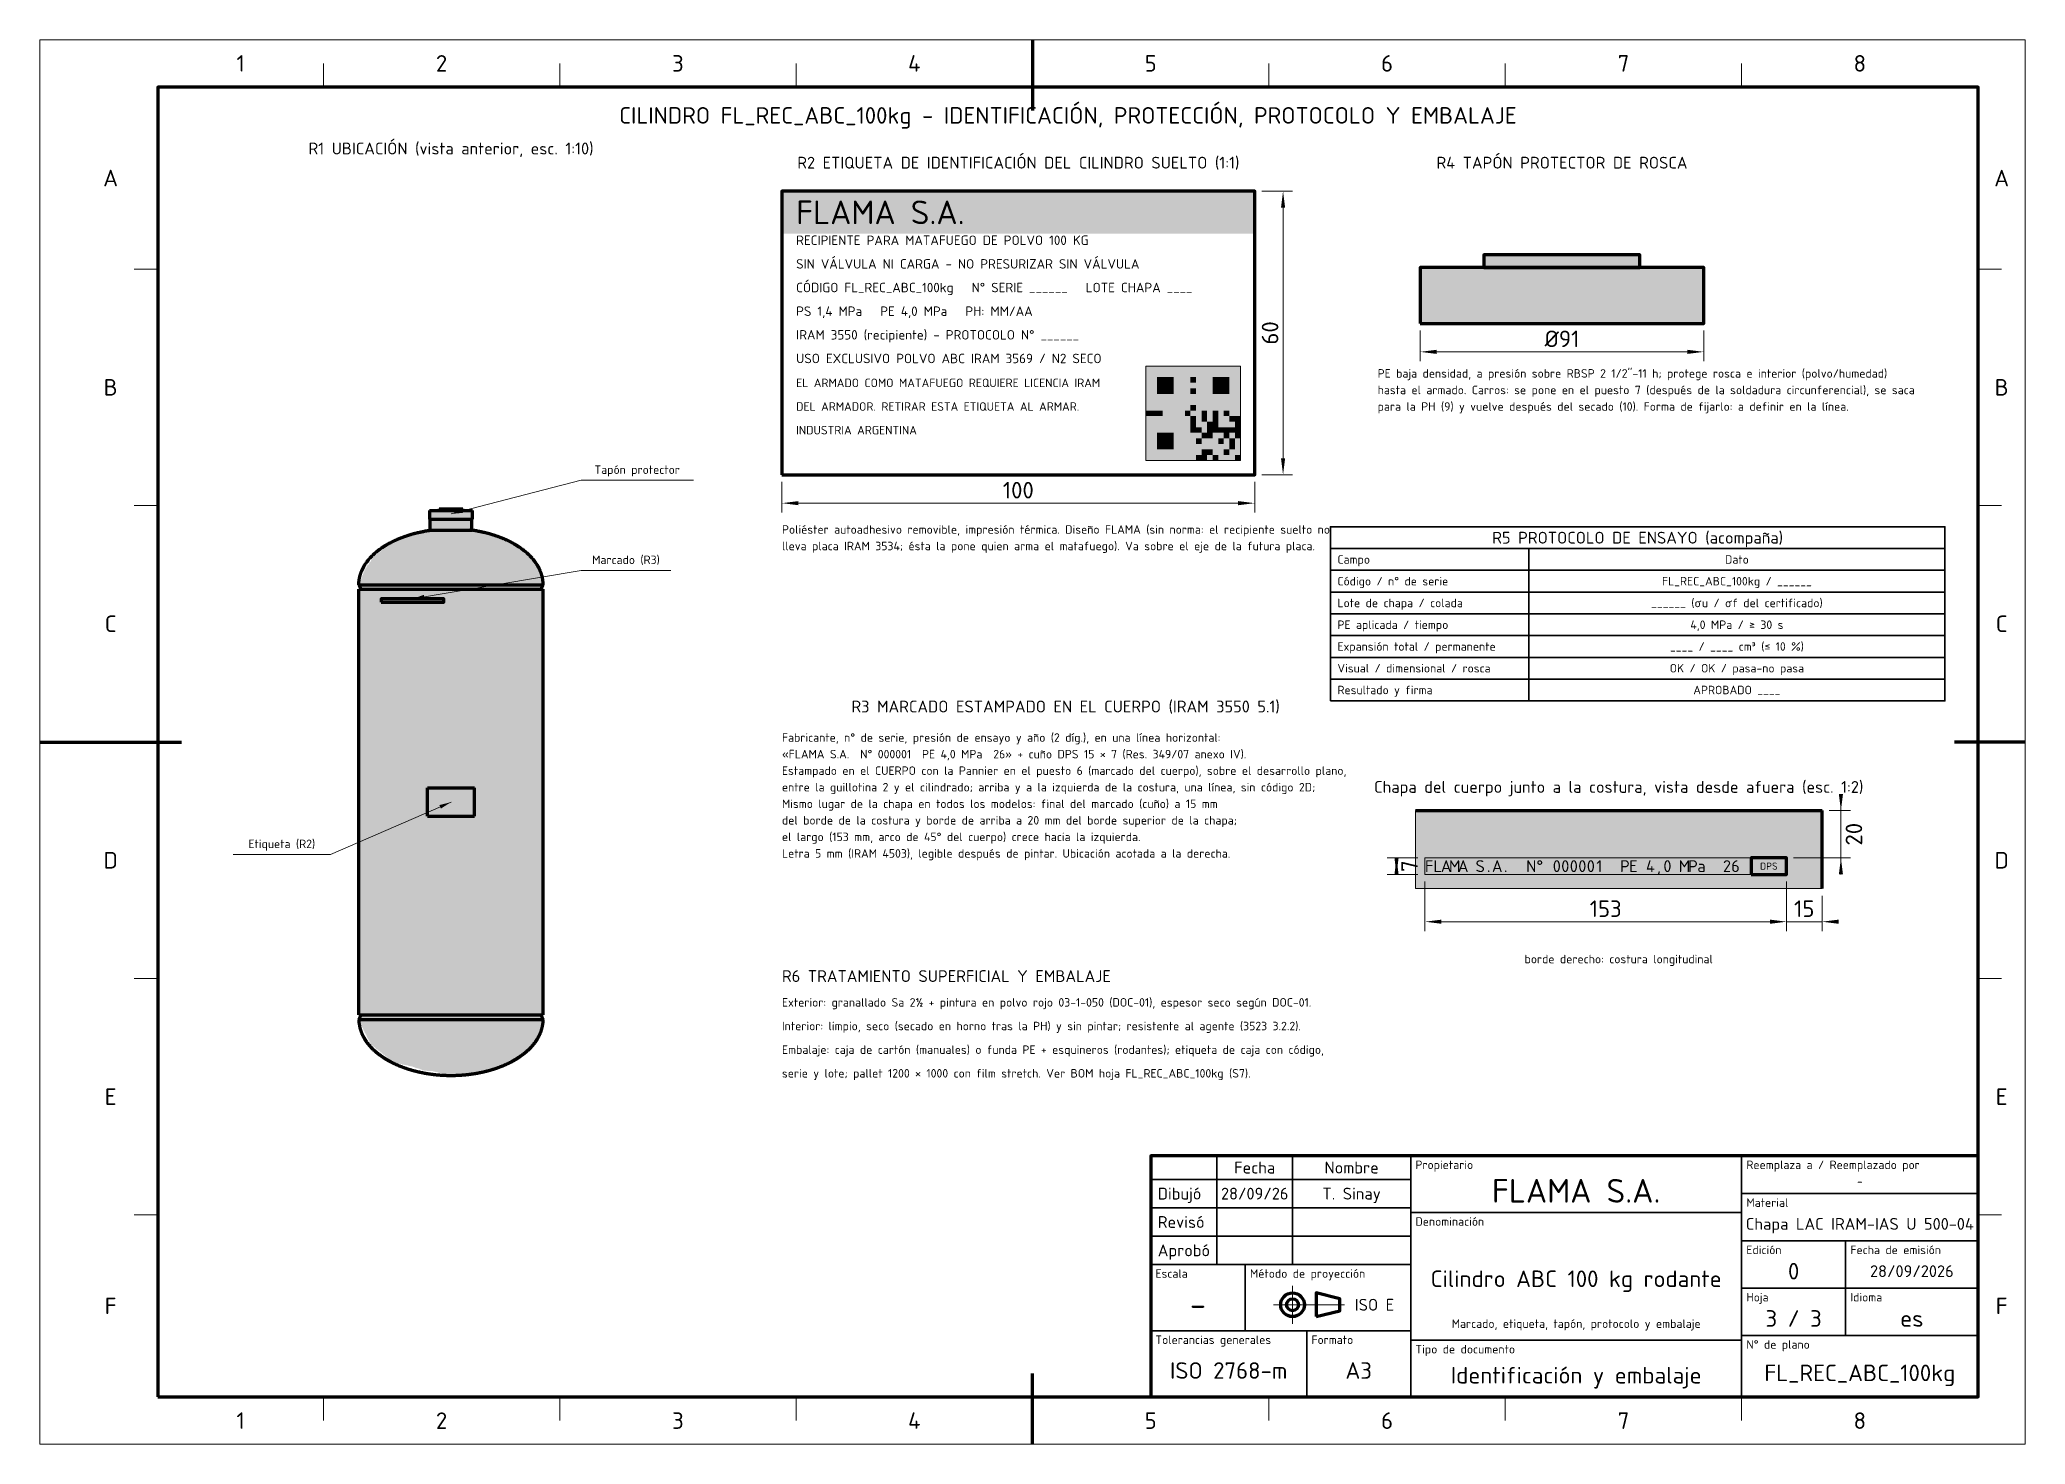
# Paper-space layout 'Hoja3_Identificacion' of a CAD drawing. Header units: millimetres. Extents: x 0 to 420, y 0 to 297.
# The model-space entities are those that its viewports show. They can reach past a viewport. Long polylines and large blocks are cut down to what shows.
import ezdxf
from ezdxf.enums import TextEntityAlignment as Align

# ---------------------------------------------------------------- set-up
doc = ezdxf.new("R2010")
doc.units = ezdxf.units.MM
doc.linetypes.add('IRAM-F-TRAZO-PUNTO', pattern=[20, 15, -2, 1, -2])
for name, color, linetype, lineweight in [('01-VISIBLE', 7, 'CONTINUOUS', 70), ('03-EJE', 1, 'IRAM-F-TRAZO-PUNTO', 18), ('04-COTA', 3, 'CONTINUOUS', 18), ('06-TEXTO', 7, 'CONTINUOUS', 25), ('07-RECUADRO', 7, 'CONTINUOUS', 70), ('08-FINA', 5, 'CONTINUOUS', 18), ('10-ROTULO', 7, 'CONTINUOUS', 35), ('11-TEXTO-ROTULO', 7, 'CONTINUOUS', 25), ('13-GRAFICA', 30, 'CONTINUOUS', 18)]:
    doc.layers.add(name, color=color, linetype=linetype, lineweight=lineweight)
doc.styles.add('ISO3098', font='isocpeur.ttf')
doc.dimstyles.new('FLAMA-IRAM', dxfattribs={"dimtxt": 3.5, "dimasz": 3.5, "dimexe": 2, "dimexo": 1.5, "dimgap": 1, "dimtad": 1, "dimdec": 1, "dimtxsty": 'ISO3098', "dimblk": 'IRAM_FLECHA', "dimblk1": 'IRAM_FLECHA', "dimblk2": 'IRAM_FLECHA', "dimcen": 2.5, "dimclrd": 256, "dimclre": 256, "dimclrt": 256, "dimazin": 3, "dimtfac": 1, "dimtmove": 0, "dimatfit": 3, "dimlwd": 18, "dimlwe": 18})

psp = doc.layouts.new('Hoja3_Identificacion')

msp = doc.modelspace()

# ---------------------------------------------------------------- texts
at = {"layer": '06-TEXTO', "style": 'ISO3098'}
for s, height, p in [('1', 3.5, (1176.5, 292)), ('2', 3.5, (1219, 292)), ('3', 3.5, (1269, 292)), ('4', 3.5, (1319, 292)), ('5', 3.5, (1369, 292)), ('6', 3.5, (1419, 292)), ('7', 3.5, (1469, 292)), ('8', 3.5, (1519, 292)), ('CILINDRO FL_REC_ABC_100kg - IDENTIFICACIÓN, PROTECCIÓN, PROTOCOLO Y EMBALAJE', 3.5, (1351.5, 281)), ('R1 UBICACIÓN (vista anterior, esc. 1:10)', 2.5, (1221, 274)), ('R2 ETIQUETA DE IDENTIFICACIÓN DEL CILINDRO SUELTO (1:1)', 2.5, (1341, 271)), ('R4 TAPÓN PROTECTOR DE ROSCA', 2.5, (1456, 271)), ('A', 3.5, (1149, 267.75)), ('A', 3.5, (1549, 267.75)), ('B', 3.5, (1149, 223.5)), ('B', 3.5, (1549, 223.5)), ('R5 PROTOCOLO DE ENSAYO (acompaña)', 2.5, (1472, 191.7)), ('Dato', 1.8, (1493, 187.1)), ('FL_REC_ABC_100kg / ______', 1.8, (1493, 182.5)), ('______ (σu / σf del certificado)', 1.8, (1493, 177.9)), ('C', 3.5, (1149, 173.5)), ('4,0 MPa / ≥ 30 s', 1.8, (1493, 173.3)), ('C', 3.5, (1549, 173.5)), ('____ / ____ cm³ (≤ 10 %)', 1.8, (1493, 168.7)), ('OK / OK / pasa-no pasa', 1.8, (1493, 164.1)), ('APROBADO ____', 1.8, (1493, 159.5)), ('R3 MARCADO ESTAMPADO EN EL CUERPO (IRAM 3550 5.1)', 2.5, (1351, 156)), ('D', 3.5, (1149, 123.5)), ('D', 3.5, (1549, 123.5)), ('E', 3.5, (1149, 73.5)), ('E', 3.5, (1549, 73.5)), ('F', 3.5, (1149, 29.25)), ('F', 3.5, (1549, 29.25)), ('1', 3.5, (1176.5, 5)), ('2', 3.5, (1219, 5)), ('3', 3.5, (1269, 5)), ('4', 3.5, (1319, 5)), ('5', 3.5, (1369, 5)), ('6', 3.5, (1419, 5)), ('7', 3.5, (1469, 5)), ('8', 3.5, (1519, 5))]:
    msp.add_text(s, height=height, dxfattribs=at).set_placement(p, align=Align.MIDDLE_CENTER)
for s, height, p in [('PE baja densidad, a presión sobre RBSP 2 1/2"-11 h; protege rosca e interior (polvo/humedad)', 1.8, (1417, 225)), ('hasta el armado. Carros: se pone en el puesto 7 (después de la soldadura circunferencial), se saca', 1.8, (1417, 221.5)), ('para la PH (9) y vuelve después del secado (10). Forma de fijarlo: a definir en la línea.', 1.8, (1417, 218)), ('Poliéster autoadhesivo removible, impresión térmica. Diseño FLAMA (sin norma: el recipiente suelto no', 1.8, (1291, 192)), ('lleva placa IRAM 3534; ésta la pone quien arma el matafuego). Va sobre el eje de la futura placa.', 1.8, (1291, 188.5)), ('«FLAMA S.A.  N° 000001  PE 4,0 MPa  26» + cuño DPS 15 × 7 (Res. 349/07 anexo IV).', 1.8, (1291, 144.5)), ('Fabricante, n° de serie, presión de ensayo y año (2 díg.), en una línea horizontal:', 1.8, (1291, 148)), ('Estampado en el CUERPO con la Pannier en el puesto 6 (marcado del cuerpo), sobre el desarrollo plano,', 1.8, (1291, 141)), ('entre la guillotina 2 y el cilindrado; arriba y a la izquierda de la costura, una línea, sin código 2D;', 1.8, (1291, 137.5)), ('Mismo lugar de la chapa en todos los modelos: final del marcado (cuño) a 15 mm', 1.8, (1291, 134)), ('del borde de la costura y borde de arriba a 20 mm del borde superior de la chapa;', 1.8, (1291, 130.5)), ('el largo (153 mm, arco de 45° del cuerpo) crece hacia la izquierda.', 1.8, (1291, 127)), ('Letra 5 mm (IRAM 4503), legible después de pintar. Ubicación acotada a la derecha.', 1.8, (1291, 123.5)), ('R6 TRATAMIENTO SUPERFICIAL Y EMBALAJE', 2.5, (1291, 97)), ('Exterior: granallado Sa 2½ + pintura en polvo rojo 03-1-050 (DOC-01), espesor seco según DOC-01.', 1.8, (1291, 92)), ('Interior: limpio, seco (secado en horno tras la PH) y sin pintar; resistente al agente (3523 3.2.2).', 1.8, (1291, 87)), ('Embalaje: caja de cartón (manuales) o funda PE + esquineros (rodantes); etiqueta de caja con código,', 1.8, (1291, 82)), ('serie y lote; pallet 1200 × 1000 con film stretch. Ver BOM hoja FL_REC_ABC_100kg (S7).', 1.8, (1291, 77))]:
    msp.add_text(s, height=height, dxfattribs=at).set_placement(p, align=Align.BOTTOM_LEFT)
for s, height, p in [('Tapón protector', 1.8, (1260.38, 204.646)), ('Marcado (R3)', 1.8, (1258.004, 185.59)), ('Chapa del cuerpo junto a la costura, vista desde afuera (esc. 1:2)', 2.5, (1468, 137)), ('Etiqueta (R2)', 1.8, (1185.204, 125.519))]:
    msp.add_text(s, height=height, dxfattribs=at).set_placement(p, align=Align.BOTTOM_CENTER)
for s, p in [('Campo', (1408.5, 187.1)), ('Código / n° de serie', (1408.5, 182.5)), ('Lote de chapa / colada', (1408.5, 177.9)), ('PE aplicada / tiempo', (1408.5, 173.3)), ('Expansión total / permanente', (1408.5, 168.7)), ('Visual / dimensional / rosca', (1408.5, 164.1)), ('Resultado y firma', (1408.5, 159.5))]:
    msp.add_text(s, height=1.8, dxfattribs=at).set_placement(p, align=Align.MIDDLE_LEFT)
msp.add_text('borde derecho: costura longitudinal', height=1.8, dxfattribs=at).set_placement((1468, 103.5), align=Align.TOP_CENTER)
at = {"layer": '11-TEXTO-ROTULO', "style": 'ISO3098'}
for s, height, p in [('Fecha', 2.5, (1391, 58.5)), ('Nombre', 2.5, (1411.5, 58.5)), ('FLAMA S.A.', 5, (1459, 53.6)), ('-', 1.8, (1519, 55.6)), ('28/09/26', 2.5, (1391, 53)), ('T. Sinay', 2.5, (1411.5, 53)), ('Chapa LAC IRAM-IAS U 500-04', 2.5, (1519, 46.6)), ('0', 3.5, (1505, 36.6)), ('28/09/2026', 2.5, (1530, 36.6)), ('Cilindro ABC 100 kg rodante', 3.5, (1459, 35)), ('-', 5, (1379, 29.6)), ('Marcado, etiqueta, tapón, protocolo y embalaje', 1.8, (1459, 25.5)), ('3 / 3', 3.5, (1505, 26.6)), ('es', 3.5, (1530, 26.6)), ('ISO 2768-m', 3.5, (1385.5, 15.6)), ('A3', 3.5, (1413, 15.6)), ('FL_REC_ABC_100kg', 3.5, (1519, 15.1)), ('Identificación y embalaje', 3.5, (1459, 14.6))]:
    msp.add_text(s, height=height, dxfattribs=at).set_placement(p, align=Align.MIDDLE_CENTER)
for s, p in [('Propietario', (1425, 60)), ('Reemplaza a / Reemplazado por', (1495, 60)), ('Material', (1495, 52)), ('Denominación', (1425, 48)), ('Edición', (1495, 42)), ('Fecha de emisión', (1517, 42)), ('Escala', (1370, 37)), ('Método de proyección', (1390, 37)), ('Hoja', (1495, 32)), ('Idioma', (1517, 32)), ('Tolerancias generales', (1370, 23)), ('Formato', (1403, 23)), ('Tipo de documento', (1425, 21)), ('N° de plano', (1495, 22))]:
    msp.add_text(s, height=1.8, dxfattribs=at).set_placement(p, align=Align.TOP_LEFT)
for s, p in [('Dibujó', (1370.5, 53)), ('Revisó', (1370.5, 47)), ('Aprobó', (1370.5, 41))]:
    msp.add_text(s, height=2.5, dxfattribs=at).set_placement(p, align=Align.MIDDLE_LEFT)
msp.add_text('ISO E', height=2.5, dxfattribs=at).set_placement((1420.5, 29.5), align=Align.MIDDLE_RIGHT)
at = {"layer": '13-GRAFICA', "true_color": 0xffffff, "style": 'ISO3098'}
msp.add_text('FLAMA S.A.', height=5, dxfattribs=at).set_placement((1294, 263), align=Align.TOP_LEFT)
at = {"layer": '13-GRAFICA', "style": 'ISO3098'}
for s, height, p in [('RECIPIENTE PARA MATAFUEGO DE POLVO 100 KG', 2, (1294, 253)), ('CÓDIGO FL_REC_ABC_100kg   N° SERIE ______   LOTE CHAPA ____', 2, (1294, 243)), ('PS 1,4 MPa   PE 4,0 MPa   PH: MM/AA', 2, (1294, 238)), ('IRAM 3550 (recipiente) - PROTOCOLO N° ______', 2, (1294, 233)), ('USO EXCLUSIVO POLVO ABC IRAM 3569 / N2 SECO', 2, (1294, 228)), ('DEL ARMADOR. RETIRAR ESTA ETIQUETA AL ARMAR.', 1.8, (1294, 218)), ('INDUSTRIA ARGENTINA', 1.8, (1294, 213))]:
    msp.add_text(s, height=height, dxfattribs=at).set_placement(p, align=Align.BOTTOM_LEFT)
at = {"layer": '13-GRAFICA', "true_color": 0xc81e2d, "style": 'ISO3098'}
for s, height, p in [('SIN VÁLVULA NI CARGA - NO PRESURIZAR SIN VÁLVULA', 2, (1294, 248)), ('EL ARMADO COMO MATAFUEGO REQUIERE LICENCIA IRAM', 1.8, (1294, 223))]:
    msp.add_text(s, height=height, dxfattribs=at).set_placement(p, align=Align.BOTTOM_LEFT)
at = {"layer": '13-GRAFICA', "true_color": 0x5a0a0f, "style": 'ISO3098'}
for s, height, p in [('F', 2.5, (1427.9, 122.25)), ('L', 2.5, (1429.7, 122.25)), ('A', 2.5, (1431.5, 122.25)), ('M', 2.5, (1433.3, 122.25)), ('A', 2.5, (1435.1, 122.25)), ('S', 2.5, (1438.7, 122.25)), ('A', 2.5, (1442.3, 122.25)), ('N', 2.5, (1449.5, 122.25)), ('°', 2.5, (1451.3, 122.25)), ('0', 2.5, (1454.9, 122.25)), ('0', 2.5, (1456.7, 122.25)), ('0', 2.5, (1458.5, 122.25)), ('0', 2.5, (1460.3, 122.25)), ('0', 2.5, (1462.1, 122.25)), ('1', 2.5, (1463.9, 122.25)), ('P', 2.5, (1469.3, 122.25)), ('E', 2.5, (1471.1, 122.25)), ('4', 2.5, (1474.7, 122.25)), ('0', 2.5, (1478.3, 122.25)), ('M', 2.5, (1481.9, 122.25)), ('P', 2.5, (1483.7, 122.25)), ('a', 2.5, (1485.5, 122.25)), ('2', 2.5, (1490.9, 122.25)), ('6', 2.5, (1492.7, 122.25)), ('DPS', 1.5, (1499.75, 122.25)), ('.', 2.5, (1440.5, 122.25)), ('.', 2.5, (1444.1, 122.25)), (',', 2.5, (1476.5, 122.25))]:
    msp.add_text(s, height=height, dxfattribs=at).set_placement(p, align=Align.MIDDLE_CENTER)

# ---------------------------------------------------------------- blocks, each defined once
blk = doc.blocks.new('IRAM_FLECHA')
blk.add_solid([(0, 0), (-1, 0.125), (-1, -0.125)])

# ---------------------------------------------------------------- dimensions: what is measured, and where the dimension line sits
at = {"layer": '04-COTA'}
for base, p1, p2, override in [((1397, 205), (1391, 205), (1391, 265), {"dimlfac": 1}), ((1515, 134), (1511, 134), (1503.5, 124), {"dimlfac": 2}), ((1421, 124), (1427, 124), (1427, 120.5), {"dimlfac": 2})]:
    msp.add_linear_dim(base=base, p1=p1, p2=p2, angle=90, dimstyle='FLAMA-IRAM', override=override, dxfattribs=at).render()
for base, p1, p2, override in [((1426, 231), (1426, 237), (1486, 237), {"dimlfac": 1.516667, "dimpost": '%%c<>'}), ((1291, 199), (1291, 205), (1391, 205), {"dimlfac": 1}), ((1427, 110.5), (1427, 120.5), (1503.5, 120.5), {"dimlfac": 2}), ((1503.5, 110.5), (1503.5, 120.5), (1511, 117.5), {"dimlfac": 2})]:
    msp.add_linear_dim(base=base, p1=p1, p2=p2, dimstyle='FLAMA-IRAM', override=override, dxfattribs=at).render()

# ---------------------------------------------------------------- hatches: boundary and pattern name
at = {"layer": '08-FINA'}
h = msp.add_hatch(color=7, dxfattribs=at)
h.dxf.hatch_style = 1
h.paths.add_polyline_path([(1221, 196.721), (1223.52, 196.961), (1223.32, 197.735)])
h = msp.add_hatch(color=7, dxfattribs=at)
h.dxf.hatch_style = 1
h.paths.add_polyline_path([(1212.852, 178.79), (1215.384, 178.81), (1215.251, 179.599)])
h = msp.add_hatch(color=7, dxfattribs=at)
h.dxf.hatch_style = 1
h.paths.add_polyline_path([(1221, 135.79), (1218.548, 135.161), (1218.866, 134.427)])
at = {"layer": '13-GRAFICA', "true_color": 0xc81e2d}
h = msp.add_hatch(color=7, dxfattribs=at)
h.dxf.hatch_style = 1
h.paths.add_polyline_path([(1391, 256), (1391, 265), (1291, 265), (1291, 256)])
at = {"layer": '13-GRAFICA', "true_color": 0xffd200}
h = msp.add_hatch(color=7, dxfattribs=at)
h.dxf.hatch_style = 1
h.paths.add_polyline_path([(1486, 237), (1486, 248.868), (1426, 248.868), (1426, 237)])
h = msp.add_hatch(color=7, dxfattribs=at)
h.dxf.hatch_style = 1
h.paths.add_polyline_path([(1472.5, 248.868), (1472.5, 251.505), (1439.5, 251.505), (1439.5, 248.868)])
at = {"layer": '13-GRAFICA', "true_color": 0xffffff}
h = msp.add_hatch(color=7, dxfattribs=at)
h.dxf.hatch_style = 1
h.paths.add_polyline_path([(1388, 208), (1388, 228), (1368, 228), (1368, 208)])
at = {"layer": '13-GRAFICA', "true_color": 0x191919}
h = msp.add_hatch(color=7, dxfattribs=at)
h.dxf.hatch_style = 1
h.paths.add_polyline_path([(1368, 228), (1369.176, 228), (1369.176, 226.824), (1369.176, 220.941), (1369.176, 219.765), (1368, 219.765)])
h = msp.add_hatch(color=7, dxfattribs=at)
h.dxf.hatch_style = 1
h.paths.add_polyline_path([(1375.059, 228), (1375.059, 226.824), (1369.176, 226.824), (1369.176, 228)])
h = msp.add_hatch(color=7, dxfattribs=at)
h.dxf.hatch_style = 1
h.paths.add_polyline_path([(1376.235, 228), (1376.235, 219.765), (1375.059, 219.765), (1375.059, 220.941), (1375.059, 226.824), (1375.059, 228)])
h = msp.add_hatch(color=7, dxfattribs=at)
h.dxf.hatch_style = 1
h.paths.add_polyline_path([(1379.765, 228), (1380.941, 228), (1380.941, 226.824), (1380.941, 220.941), (1380.941, 219.765), (1379.765, 219.765)])
h = msp.add_hatch(color=7, dxfattribs=at)
h.dxf.hatch_style = 1
h.paths.add_polyline_path([(1386.824, 228), (1386.824, 226.824), (1380.941, 226.824), (1380.941, 228)])
h = msp.add_hatch(color=7, dxfattribs=at)
h.dxf.hatch_style = 1
h.paths.add_polyline_path([(1388, 228), (1388, 219.765), (1386.824, 219.765), (1386.824, 220.941), (1386.824, 226.824), (1386.824, 228)])
h = msp.add_hatch(color=7, dxfattribs=at)
h.dxf.hatch_style = 1
h.paths.add_polyline_path([(1373.882, 222.118), (1370.353, 222.118), (1370.353, 225.647), (1373.882, 225.647)])
h = msp.add_hatch(color=7, dxfattribs=at)
h.dxf.hatch_style = 1
h.paths.add_polyline_path([(1378.588, 224.471), (1378.588, 225.647), (1377.412, 225.647), (1377.412, 224.471)])
h = msp.add_hatch(color=7, dxfattribs=at)
h.dxf.hatch_style = 1
h.paths.add_polyline_path([(1378.588, 222.118), (1378.588, 223.294), (1377.412, 223.294), (1377.412, 222.118)])
h = msp.add_hatch(color=7, dxfattribs=at)
h.dxf.hatch_style = 1
h.paths.add_polyline_path([(1385.647, 222.118), (1382.118, 222.118), (1382.118, 225.647), (1385.647, 225.647)])
h = msp.add_hatch(color=7, dxfattribs=at)
h.dxf.hatch_style = 1
h.paths.add_polyline_path([(1369.176, 217.412), (1369.176, 218.588), (1368, 218.588), (1368, 217.412)])
h = msp.add_hatch(color=7, dxfattribs=at)
h.dxf.hatch_style = 1
h.paths.add_polyline_path([(1369.176, 219.765), (1369.176, 220.941), (1375.059, 220.941), (1375.059, 219.765)])
h = msp.add_hatch(color=7, dxfattribs=at)
h.dxf.hatch_style = 1
h.paths.add_polyline_path([(1370.353, 217.412), (1370.353, 218.588), (1369.176, 218.588), (1369.176, 217.412)])
h = msp.add_hatch(color=7, dxfattribs=at)
h.dxf.hatch_style = 1
h.paths.add_polyline_path([(1371.529, 217.412), (1371.529, 218.588), (1370.353, 218.588), (1370.353, 217.412)])
h = msp.add_hatch(color=7, dxfattribs=at)
h.dxf.hatch_style = 1
h.paths.add_polyline_path([(1377.412, 217.412), (1377.412, 218.588), (1376.235, 218.588), (1376.235, 217.412)])
h = msp.add_hatch(color=7, dxfattribs=at)
h.dxf.hatch_style = 1
h.paths.add_polyline_path([(1378.588, 218.588), (1378.588, 219.765), (1377.412, 219.765), (1377.412, 218.588)])
h = msp.add_hatch(color=7, dxfattribs=at)
h.dxf.hatch_style = 1
h.paths.add_polyline_path([(1380.941, 217.412), (1380.941, 218.588), (1379.765, 218.588), (1379.765, 217.412)])
h = msp.add_hatch(color=7, dxfattribs=at)
h.dxf.hatch_style = 1
h.paths.add_polyline_path([(1380.941, 219.765), (1380.941, 220.941), (1386.824, 220.941), (1386.824, 219.765)])
h = msp.add_hatch(color=7, dxfattribs=at)
h.dxf.hatch_style = 1
h.paths.add_polyline_path([(1383.294, 217.412), (1383.294, 218.588), (1382.118, 218.588), (1382.118, 217.412)])
h = msp.add_hatch(color=7, dxfattribs=at)
h.dxf.hatch_style = 1
h.paths.add_polyline_path([(1385.647, 217.412), (1385.647, 218.588), (1384.471, 218.588), (1384.471, 217.412)])
h = msp.add_hatch(color=7, dxfattribs=at)
h.dxf.hatch_style = 1
h.paths.add_polyline_path([(1368, 216.235), (1369.176, 216.235), (1369.176, 215.059), (1369.176, 209.176), (1369.176, 208), (1368, 208)])
h = msp.add_hatch(color=7, dxfattribs=at)
h.dxf.hatch_style = 1
h.paths.add_polyline_path([(1375.059, 216.235), (1375.059, 215.059), (1369.176, 215.059), (1369.176, 216.235)])
h = msp.add_hatch(color=7, dxfattribs=at)
h.dxf.hatch_style = 1
h.paths.add_polyline_path([(1376.235, 216.235), (1376.235, 208), (1375.059, 208), (1375.059, 209.176), (1375.059, 215.059), (1375.059, 216.235)])
h = msp.add_hatch(color=7, dxfattribs=at)
h.dxf.hatch_style = 1
h.paths.add_polyline_path([(1378.588, 216.235), (1378.588, 217.412), (1377.412, 217.412), (1377.412, 216.235)])
h = msp.add_hatch(color=7, dxfattribs=at)
h.dxf.hatch_style = 1
h.paths.add_polyline_path([(1378.588, 215.059), (1378.588, 216.235), (1377.412, 216.235), (1377.412, 215.059)])
h = msp.add_hatch(color=7, dxfattribs=at)
h.dxf.hatch_style = 1
h.paths.add_polyline_path([(1378.588, 213.882), (1378.588, 215.059), (1377.412, 215.059), (1377.412, 213.882)])
h = msp.add_hatch(color=7, dxfattribs=at)
h.dxf.hatch_style = 1
h.paths.add_polyline_path([(1379.765, 213.882), (1379.765, 215.059), (1378.588, 215.059), (1378.588, 213.882)])
h = msp.add_hatch(color=7, dxfattribs=at)
h.dxf.hatch_style = 1
h.paths.add_polyline_path([(1380.941, 216.235), (1380.941, 217.412), (1379.765, 217.412), (1379.765, 216.235)])
h = msp.add_hatch(color=7, dxfattribs=at)
h.dxf.hatch_style = 1
h.paths.add_polyline_path([(1382.118, 215.059), (1382.118, 216.235), (1380.941, 216.235), (1380.941, 215.059)])
h = msp.add_hatch(color=7, dxfattribs=at)
h.dxf.hatch_style = 1
h.paths.add_polyline_path([(1382.118, 213.882), (1382.118, 215.059), (1380.941, 215.059), (1380.941, 213.882)])
h = msp.add_hatch(color=7, dxfattribs=at)
h.dxf.hatch_style = 1
h.paths.add_polyline_path([(1383.294, 216.235), (1383.294, 217.412), (1382.118, 217.412), (1382.118, 216.235)])
h = msp.add_hatch(color=7, dxfattribs=at)
h.dxf.hatch_style = 1
h.paths.add_polyline_path([(1383.294, 215.059), (1383.294, 216.235), (1382.118, 216.235), (1382.118, 215.059)])
h = msp.add_hatch(color=7, dxfattribs=at)
h.dxf.hatch_style = 1
h.paths.add_polyline_path([(1383.294, 213.882), (1383.294, 215.059), (1382.118, 215.059), (1382.118, 213.882)])
h = msp.add_hatch(color=7, dxfattribs=at)
h.dxf.hatch_style = 1
h.paths.add_polyline_path([(1384.471, 213.882), (1384.471, 215.059), (1383.294, 215.059), (1383.294, 213.882)])
h = msp.add_hatch(color=7, dxfattribs=at)
h.dxf.hatch_style = 1
h.paths.add_polyline_path([(1385.647, 213.882), (1385.647, 215.059), (1384.471, 215.059), (1384.471, 213.882)])
h = msp.add_hatch(color=7, dxfattribs=at)
h.dxf.hatch_style = 1
h.paths.add_polyline_path([(1386.824, 216.235), (1386.824, 217.412), (1385.647, 217.412), (1385.647, 216.235)])
h = msp.add_hatch(color=7, dxfattribs=at)
h.dxf.hatch_style = 1
h.paths.add_polyline_path([(1386.824, 213.882), (1386.824, 215.059), (1385.647, 215.059), (1385.647, 213.882)])
h = msp.add_hatch(color=7, dxfattribs=at)
h.dxf.hatch_style = 1
h.paths.add_polyline_path([(1388, 216.235), (1388, 217.412), (1386.824, 217.412), (1386.824, 216.235)])
h = msp.add_hatch(color=7, dxfattribs=at)
h.dxf.hatch_style = 1
h.paths.add_polyline_path([(1388, 215.059), (1388, 216.235), (1386.824, 216.235), (1386.824, 215.059)])
h = msp.add_hatch(color=7, dxfattribs=at)
h.dxf.hatch_style = 1
h.paths.add_polyline_path([(1388, 213.882), (1388, 215.059), (1386.824, 215.059), (1386.824, 213.882)])
h = msp.add_hatch(color=7, dxfattribs=at)
h.dxf.hatch_style = 1
h.paths.add_polyline_path([(1373.882, 210.353), (1370.353, 210.353), (1370.353, 213.882), (1373.882, 213.882)])
h = msp.add_hatch(color=7, dxfattribs=at)
h.dxf.hatch_style = 1
h.paths.add_polyline_path([(1379.765, 211.529), (1379.765, 212.706), (1378.588, 212.706), (1378.588, 211.529)])
h = msp.add_hatch(color=7, dxfattribs=at)
h.dxf.hatch_style = 1
h.paths.add_polyline_path([(1380.941, 212.706), (1380.941, 213.882), (1379.765, 213.882), (1379.765, 212.706)])
h = msp.add_hatch(color=7, dxfattribs=at)
h.dxf.hatch_style = 1
h.paths.add_polyline_path([(1380.941, 209.176), (1380.941, 210.353), (1379.765, 210.353), (1379.765, 209.176)])
h = msp.add_hatch(color=7, dxfattribs=at)
h.dxf.hatch_style = 1
h.paths.add_polyline_path([(1382.118, 212.706), (1382.118, 213.882), (1380.941, 213.882), (1380.941, 212.706)])
h = msp.add_hatch(color=7, dxfattribs=at)
h.dxf.hatch_style = 1
h.paths.add_polyline_path([(1382.118, 209.176), (1382.118, 210.353), (1380.941, 210.353), (1380.941, 209.176)])
h = msp.add_hatch(color=7, dxfattribs=at)
h.dxf.hatch_style = 1
h.paths.add_polyline_path([(1384.471, 211.529), (1384.471, 212.706), (1383.294, 212.706), (1383.294, 211.529)])
h = msp.add_hatch(color=7, dxfattribs=at)
h.dxf.hatch_style = 1
h.paths.add_polyline_path([(1385.647, 212.706), (1385.647, 213.882), (1384.471, 213.882), (1384.471, 212.706)])
h = msp.add_hatch(color=7, dxfattribs=at)
h.dxf.hatch_style = 1
h.paths.add_polyline_path([(1385.647, 209.176), (1385.647, 210.353), (1384.471, 210.353), (1384.471, 209.176)])
h = msp.add_hatch(color=7, dxfattribs=at)
h.dxf.hatch_style = 1
h.paths.add_polyline_path([(1386.824, 211.529), (1386.824, 212.706), (1385.647, 212.706), (1385.647, 211.529)])
h = msp.add_hatch(color=7, dxfattribs=at)
h.dxf.hatch_style = 1
h.paths.add_polyline_path([(1386.824, 210.353), (1386.824, 211.529), (1385.647, 211.529), (1385.647, 210.353)])
h = msp.add_hatch(color=7, dxfattribs=at)
h.dxf.hatch_style = 1
h.paths.add_polyline_path([(1388, 212.706), (1388, 213.882), (1386.824, 213.882), (1386.824, 212.706)])
h = msp.add_hatch(color=7, dxfattribs=at)
h.dxf.hatch_style = 1
h.paths.add_polyline_path([(1369.176, 208), (1369.176, 209.176), (1375.059, 209.176), (1375.059, 208)])
h = msp.add_hatch(color=7, dxfattribs=at)
h.dxf.hatch_style = 1
h.paths.add_polyline_path([(1379.765, 208), (1379.765, 209.176), (1378.588, 209.176), (1378.588, 208)])
h = msp.add_hatch(color=7, dxfattribs=at)
h.dxf.hatch_style = 1
h.paths.add_polyline_path([(1380.941, 208), (1380.941, 209.176), (1379.765, 209.176), (1379.765, 208)])
h = msp.add_hatch(color=7, dxfattribs=at)
h.dxf.hatch_style = 1
h.paths.add_polyline_path([(1383.294, 208), (1383.294, 209.176), (1382.118, 209.176), (1382.118, 208)])
h = msp.add_hatch(color=7, dxfattribs=at)
h.dxf.hatch_style = 1
h.paths.add_polyline_path([(1388, 208), (1388, 209.176), (1386.824, 209.176), (1386.824, 208)])
at = {"layer": '13-GRAFICA', "true_color": 0xffd200}
h = msp.add_hatch(color=7, dxfattribs=at)
h.dxf.hatch_style = 1
h.paths.add_polyline_path([(1216.457, 195.6), (1216.457, 197.4), (1218.457, 197.4), (1218.457, 197.8), (1223.457, 197.8), (1223.457, 197.4), (1225.557, 197.4), (1225.557, 195.6)])
at = {"layer": '13-GRAFICA', "true_color": 0xb21820}
h = msp.add_hatch(color=7, dxfattribs=at)
h.dxf.hatch_style = 1
h.paths.add_polyline_path([(1216.257, 193.1), (1216.257, 193.6), (1216.358, 193.6), (1216.358, 193.7), (1225.557, 193.7), (1225.557, 193.6), (1225.757, 193.5), (1225.757, 193.2), (1224.358, 193.2), (1224.358, 193.1), (1222.957, 193.1), (1222.957, 193.2), (1218.557, 193.1), (1218.557, 193.2), (1216.658, 193.2), (1216.658, 193.1)])
h = msp.add_hatch(color=7, dxfattribs=at)
h.dxf.hatch_style = 1
h.paths.add_polyline_path([(1216.557, 193.7), (1216.557, 195.6), (1225.358, 195.6), (1225.358, 193.7)])
h = msp.add_hatch(color=7, dxfattribs=at)
h.dxf.hatch_style = 1
h.paths.add_polyline_path([(1201.557, 182), (1201.658, 182), (1201.658, 182.3), (1201.757, 182.3), (1201.757, 182.5), (1201.858, 182.5), (1201.858, 182.8), (1201.957, 182.8), (1201.957, 183), (1202.057, 183), (1202.057, 183.3), (1202.158, 183.3), (1202.158, 183.5), (1202.257, 183.5), (1202.257, 183.8), (1202.358, 183.8), (1202.358, 184), (1202.457, 184), (1202.457, 184.3), (1202.557, 184.3), (1202.557, 184.5), (1202.658, 184.5), (1202.658, 184.8), (1202.757, 184.8), (1202.757, 185), (1202.858, 185), (1202.858, 185.2), (1203.057, 185.3), (1203.057, 185.5), (1203.158, 185.5), (1203.257, 185.8), (1203.557, 186), (1203.557, 186.2), (1203.658, 186.2), (1203.757, 186.5), (1204.057, 186.7), (1204.057, 186.9), (1204.158, 186.9), (1204.257, 187.2), (1204.557, 187.4), (1204.557, 187.6), (1204.757, 187.7), (1204.858, 188), (1205.057, 188), (1205.257, 188.3), (1205.457, 188.3), (1205.557, 188.5), (1205.757, 188.5), (1205.957, 188.8), (1206.158, 188.8), (1206.358, 189.1), (1206.557, 189.1), (1206.658, 189.3), (1206.858, 189.3), (1207.057, 189.6), (1207.257, 189.6), (1207.457, 189.9), (1207.658, 189.9), (1207.858, 190.2), (1208.057, 190.2), (1208.158, 190.4), (1208.358, 190.4), (1208.557, 190.7), (1208.757, 190.7), (1208.757, 190.8), (1208.957, 190.8), (1208.957, 190.9), (1209.557, 191), (1209.557, 191.1), (1209.757, 191.1), (1209.757, 191.2), (1210.057, 191.2), (1210.057, 191.3), (1210.957, 191.5), (1210.957, 191.6), (1211.158, 191.6), (1211.158, 191.7), (1212.057, 191.9), (1212.057, 192), (1212.257, 192), (1212.257, 192.1), (1213.158, 192.3), (1213.158, 192.4), (1213.358, 192.4), (1213.358, 192.5), (1213.658, 192.5), (1213.658, 192.6), (1213.957, 192.6), (1213.957, 192.7), (1214.257, 192.7), (1214.257, 192.8), (1214.557, 192.8), (1214.557, 192.9), (1215.557, 193), (1215.557, 193.1), (1216.057, 193.1), (1216.057, 193.2), (1216.257, 193.2), (1216.257, 193.1), (1216.658, 193.1), (1216.658, 193.2), (1218.557, 193.2), (1218.557, 193.1), (1220.158, 193.1), (1220.158, 193.2), (1222.957, 193.2), (1222.957, 193.1), (1226.057, 193.2), (1226.057, 193.1), (1227.658, 192.9), (1227.658, 192.8), (1228.457, 192.7), (1228.457, 192.6), (1228.757, 192.6), (1228.757, 192.5), (1229.557, 192.4), (1229.557, 192.3), (1229.858, 192.3), (1229.858, 192.2), (1230.257, 192.2), (1230.257, 192.1), (1230.557, 192.1), (1230.557, 192), (1230.757, 192), (1230.757, 191.9), (1231.057, 191.9), (1231.057, 191.8), (1231.257, 191.8), (1231.257, 191.7), (1231.457, 191.7), (1231.457, 191.6), (1231.757, 191.6), (1231.757, 191.5), (1231.957, 191.5), (1231.957, 191.4), (1232.257, 191.4), (1232.257, 191.3), (1232.457, 191.3), (1232.457, 191.2), (1232.658, 191.2), (1232.658, 191.1), (1232.957, 191.1), (1232.957, 191), (1233.158, 191), (1233.158, 190.9), (1233.457, 190.9), (1233.457, 190.8), (1233.858, 190.7), (1233.957, 190.5), (1234.158, 190.5), (1234.257, 190.3), (1234.658, 190.2), (1234.757, 190), (1234.957, 190), (1234.957, 189.9), (1235.158, 189.9), (1235.257, 189.7), (1235.457, 189.7), (1235.457, 189.6), (1235.658, 189.6), (1235.757, 189.4), (1235.957, 189.4), (1236.358, 188.9), (1236.557, 188.9), (1236.957, 188.4), (1237.158, 188.4), (1237.158, 188.3), (1238.257, 187.3), (1238.257, 187.1), (1238.858, 186.6), (1238.957, 186.2), (1239.158, 186.1), (1239.257, 185.7), (1239.457, 185.6), (1239.457, 185.4), (1239.557, 185.4), (1239.658, 185.1), (1239.757, 185.1), (1239.957, 184.2), (1240.057, 184.2), (1240.158, 183.7), (1240.257, 183.7), (1240.358, 182.5), (1240.457, 182.5), (1240.457, 181.6), (1201.557, 181.6), (1201.557, 181.7), (1201.457, 181.7)])
h = msp.add_hatch(color=7, dxfattribs=at)
h.dxf.hatch_style = 1
h.paths.add_polyline_path([(1240.658, 181.1), (1240.557, 181.1), (1240.457, 180.9), (1201.557, 180.9), (1201.557, 181), (1201.358, 181.1), (1201.358, 181.5), (1201.457, 181.5), (1201.457, 181.6), (1240.557, 181.6)])
h = msp.add_hatch(color=7, dxfattribs=at)
h.dxf.hatch_style = 1
h.paths.add_polyline_path([(1201.457, 180.8), (1216.057, 180.8), (1216.057, 138.8), (1216.057, 132.8), (1216.057, 90.8), (1201.457, 90.8)])
h = msp.add_hatch(color=7, dxfattribs=at)
h.dxf.hatch_style = 1
h.paths.add_polyline_path([(1240.057, 180.9), (1240.057, 180.8), (1201.957, 180.8), (1201.957, 180.9)])
h = msp.add_hatch(color=7, dxfattribs=at)
h.dxf.hatch_style = 1
h.paths.add_polyline_path([(1225.957, 180.8), (1225.957, 138.8), (1221.158, 138.8), (1221.158, 180.7), (1220.858, 180.7), (1220.858, 138.8), (1216.057, 138.8), (1216.057, 180.8)])
h = msp.add_hatch(color=7, dxfattribs=at)
h.dxf.hatch_style = 1
h.paths.add_polyline_path([(1221.158, 180.7), (1221.158, 138.8), (1220.858, 138.8), (1220.858, 180.7)])
h = msp.add_hatch(color=7, dxfattribs=at)
h.dxf.hatch_style = 1
h.paths.add_polyline_path([(1240.457, 180.8), (1240.457, 90.8), (1225.957, 90.8), (1225.957, 132.8), (1225.957, 138.8), (1225.957, 180.8)])
at = {"layer": '13-GRAFICA', "true_color": 0xffffff}
h = msp.add_hatch(color=7, dxfattribs=at)
h.dxf.hatch_style = 1
h.paths.add_polyline_path([(1216.057, 132.8), (1216.057, 138.8), (1225.957, 138.8), (1225.957, 132.8)])
at = {"layer": '13-GRAFICA', "true_color": 0xc81e2d}
h = msp.add_hatch(color=7, dxfattribs=at)
h.dxf.hatch_style = 1
h.paths.add_polyline_path([(1225.957, 137.9), (1216.057, 137.9), (1216.057, 138.8), (1225.957, 138.8)])
at = {"layer": '13-GRAFICA', "true_color": 0xb21820}
h = msp.add_hatch(color=7, dxfattribs=at)
h.dxf.hatch_style = 1
h.paths.add_polyline_path([(1216.057, 90.8), (1216.057, 132.8), (1220.858, 132.8), (1220.858, 90.9), (1221.158, 90.9), (1221.158, 132.8), (1225.957, 132.8), (1225.957, 90.8)])
h = msp.add_hatch(color=7, dxfattribs=at)
h.dxf.hatch_style = 1
h.paths.add_polyline_path([(1221.158, 132.8), (1221.158, 90.9), (1220.858, 90.9), (1220.858, 132.8)])
h = msp.add_hatch(color=7, dxfattribs=at)
h.dxf.hatch_style = 1
h.paths.add_polyline_path([(1511, 117.5), (1511, 134), (1425, 134), (1425, 117.5)])
h = msp.add_hatch(color=7, dxfattribs=at)
h.dxf.hatch_style = 1
h.paths.add_polyline_path([(1201.457, 90.1), (1201.358, 90.1), (1201.358, 90.5), (1201.457, 90.5), (1201.557, 90.7), (1240.457, 90.7), (1240.457, 90.6), (1240.658, 90.5), (1240.557, 90), (1201.457, 90)])
h = msp.add_hatch(color=7, dxfattribs=at)
h.dxf.hatch_style = 1
h.paths.add_polyline_path([(1219.858, 78.2), (1219.858, 78.3), (1219.457, 78.3), (1219.457, 78.4), (1219.057, 78.4), (1219.057, 78.5), (1218.557, 78.5), (1218.557, 78.6), (1218.158, 78.6), (1218.158, 78.7), (1217.658, 78.7), (1217.658, 78.8), (1217.257, 78.8), (1217.257, 78.9), (1215.257, 79), (1215.257, 79.1), (1214.858, 79.1), (1214.858, 79.2), (1214.658, 79.2), (1214.658, 79.3), (1214.358, 79.3), (1214.358, 79.4), (1214.057, 79.4), (1214.057, 79.5), (1213.757, 79.5), (1213.757, 79.6), (1213.457, 79.6), (1213.457, 79.7), (1213.158, 79.7), (1213.158, 79.8), (1212.858, 79.8), (1212.858, 79.9), (1211.957, 80), (1211.957, 80.1), (1211.557, 80.1), (1211.557, 80.2), (1211.158, 80.2), (1211.158, 80.3), (1210.658, 80.3), (1210.658, 80.4), (1210.257, 80.4), (1210.257, 80.5), (1209.757, 80.5), (1209.757, 80.6), (1209.358, 80.6), (1209.358, 80.7), (1208.957, 80.7), (1208.957, 80.8), (1208.557, 80.9), (1208.257, 81.3), (1208.057, 81.3), (1207.757, 81.7), (1207.557, 81.7), (1207.257, 82.1), (1207.057, 82.1), (1206.858, 82.4), (1206.658, 82.4), (1206.358, 82.8), (1206.158, 82.8), (1205.858, 83.2), (1205.658, 83.2), (1205.358, 83.6), (1205.158, 83.6), (1204.858, 84), (1204.658, 84), (1204.457, 84.3), (1204.257, 84.3), (1204.257, 84.4), (1204.057, 84.5), (1203.858, 85.1), (1203.658, 85.2), (1203.658, 85.4), (1203.557, 85.4), (1203.557, 85.6), (1203.457, 85.6), (1203.457, 85.8), (1203.358, 85.8), (1203.358, 86), (1203.257, 86), (1203.257, 86.2), (1203.158, 86.2), (1203.158, 86.4), (1203.057, 86.4), (1203.057, 86.6), (1202.957, 86.6), (1202.957, 86.8), (1202.858, 86.8), (1202.858, 87), (1202.757, 87), (1202.757, 87.2), (1202.658, 87.2), (1202.658, 87.4), (1202.557, 87.4), (1202.557, 87.6), (1202.457, 87.6), (1202.457, 87.8), (1202.358, 87.8), (1202.358, 88), (1202.257, 88), (1202.257, 88.2), (1202.158, 88.2), (1202.158, 88.4), (1202.057, 88.4), (1202.057, 88.7), (1201.957, 88.7), (1201.957, 88.9), (1201.858, 88.9), (1201.858, 89.1), (1201.757, 89.1), (1201.757, 89.4), (1201.658, 89.4), (1201.658, 89.6), (1201.557, 89.6), (1201.457, 89.9), (1201.557, 89.9), (1201.557, 90), (1240.457, 90), (1240.457, 88.7), (1240.358, 88.7), (1240.358, 88.2), (1240.257, 88.2), (1240.257, 87.9), (1240.158, 87.9), (1239.957, 87), (1239.858, 87), (1239.858, 86.8), (1239.757, 86.8), (1239.658, 86.3), (1239.457, 86.2), (1239.457, 86), (1239.257, 85.9), (1239.257, 85.7), (1239.057, 85.6), (1239.057, 85.4), (1238.858, 85.3), (1238.858, 85.1), (1238.658, 85), (1238.658, 84.8), (1238.457, 84.7), (1238.457, 84.5), (1238.358, 84.5), (1236.858, 82.9), (1236.658, 82.9), (1236.557, 82.7), (1236.358, 82.7), (1236.257, 82.5), (1236.057, 82.5), (1235.957, 82.3), (1235.757, 82.3), (1235.658, 82.1), (1235.457, 82.1), (1235.358, 81.9), (1235.158, 81.9), (1235.057, 81.7), (1234.858, 81.7), (1234.757, 81.5), (1234.557, 81.5), (1234.557, 81.4), (1234.257, 81.3), (1234.158, 81.1), (1233.957, 81.1), (1233.957, 81), (1233.757, 81), (1233.658, 80.8), (1233.158, 80.7), (1233.158, 80.6), (1232.957, 80.6), (1232.957, 80.5), (1232.358, 80.4), (1232.358, 80.3), (1232.158, 80.3), (1232.158, 80.2), (1231.257, 80), (1231.257, 79.9), (1231.057, 79.9), (1231.057, 79.8), (1230.457, 79.7), (1230.457, 79.6), (1230.257, 79.6), (1230.257, 79.5), (1229.358, 79.3), (1229.358, 79.2), (1228.858, 79.1), (1228.858, 79), (1228.557, 79), (1228.557, 78.9), (1227.257, 78.8), (1227.257, 78.7), (1226.457, 78.7), (1226.457, 78.6), (1225.557, 78.6), (1225.557, 78.5), (1224.757, 78.5), (1224.757, 78.4), (1223.957, 78.4), (1223.957, 78.3), (1222.257, 78.2), (1222.257, 78.1), (1221.457, 78.1), (1221.457, 78), (1220.757, 78), (1220.757, 78.1)])
h = msp.add_hatch(color=7, dxfattribs=at)
h.dxf.hatch_style = 1
h.paths.add_polyline_path([(1240.057, 90.8), (1240.057, 90.7), (1201.957, 90.7), (1201.957, 90.8)])

# ---------------------------------------------------------------- linework, layer by layer
at = {"layer": '01-VISIBLE'}
for p, q in [((1216.45, 197.428), (1216.45, 195.628)), ((1218.497, 197.828), (1218.497, 197.428)), ((1223.503, 197.428), (1223.503, 197.828)), ((1225.55, 195.628), (1225.55, 197.428)), ((1216.6, 193.328), (1216.6, 195.628)), ((1225.001, 193.328), (1225.001, 193.328)), ((1225.4, 193.328), (1225.4, 195.628)), ((1201.975, 180.79), (1201.5, 181.74)), ((1201.5, 90.79), (1201.5, 180.79)), ((1240.025, 180.79), (1240.5, 181.74)), ((1240.5, 90.79), (1240.5, 180.79)), ((1216.047, 132.79), (1216.047, 138.79)), ((1225.953, 132.79), (1225.953, 138.79)), ((1425, 134), (1511, 134)), ((1511, 117.5), (1511, 134)), ((1201.975, 90.79), (1201.5, 89.84)), ((1240.5, 89.84), (1240.025, 90.79))]:
    msp.add_line(p, q, dxfattribs=at)
for points in [[(1291, 205), (1391, 205), (1391, 265), (1291, 265)], [(1426, 237), (1486, 237), (1486, 248.868), (1426, 248.868)], [(1439.5, 248.868), (1472.5, 248.868), (1472.5, 251.505), (1439.5, 251.505)], [(1206.203, 178.09), (1219.501, 178.09), (1219.501, 178.79), (1206.203, 178.79)], [(1496, 120.5), (1503.5, 120.5), (1503.5, 124), (1496, 124)], [(1404, 27), (1409, 28.25), (1409, 30.75), (1404, 32)]]:
    msp.add_lwpolyline(points, close=True, dxfattribs=at)
for points in [[(1216.45, 197.428), (1216.49, 197.428), (1216.53, 197.428), (1216.57, 197.428), (1216.61, 197.428), (1216.65, 197.428), (1216.691, 197.428), (1216.731, 197.428), (1216.771, 197.428), (1216.811, 197.428), (1216.851, 197.428), (1216.891, 197.428), (1216.931, 197.428), (1216.971, 197.428), (1217.011, 197.428), (1217.051, 197.428), (1217.091, 197.428), (1217.131, 197.428), (1217.172, 197.428), (1217.212, 197.428), (1217.252, 197.428), (1217.292, 197.428), (1217.332, 197.428), (1217.372, 197.428), (1217.412, 197.428), (1217.452, 197.428), (1217.492, 197.428), (1217.532, 197.428), (1217.572, 197.428), (1217.613, 197.428), (1217.653, 197.428), (1217.693, 197.428), (1217.733, 197.428), (1217.773, 197.428), (1217.813, 197.428), (1217.853, 197.428), (1217.893, 197.428), (1217.933, 197.428), (1217.973, 197.428), (1218.013, 197.428), (1218.054, 197.428), (1218.094, 197.428), (1218.134, 197.428), (1218.174, 197.428), (1218.214, 197.428), (1218.254, 197.428), (1218.294, 197.428), (1218.334, 197.428), (1218.374, 197.428), (1218.414, 197.428), (1218.454, 197.428), (1218.494, 197.428), (1218.535, 197.428), (1218.575, 197.428), (1218.615, 197.428), (1218.655, 197.428), (1218.695, 197.428), (1218.735, 197.428), (1218.775, 197.428), (1218.815, 197.428), (1218.855, 197.428), (1218.895, 197.428), (1218.935, 197.428), (1218.976, 197.428), (1219.016, 197.428), (1219.056, 197.428), (1219.096, 197.428), (1219.136, 197.428), (1219.176, 197.428), (1219.216, 197.428), (1219.256, 197.428), (1219.296, 197.428), (1219.336, 197.428), (1219.376, 197.428), (1219.417, 197.428), (1219.457, 197.428), (1219.497, 197.428), (1219.537, 197.428), (1219.577, 197.428), (1219.617, 197.428), (1219.657, 197.428), (1219.697, 197.428), (1219.737, 197.428), (1219.777, 197.428), (1219.817, 197.428), (1219.857, 197.428), (1219.898, 197.428), (1219.938, 197.428), (1219.978, 197.428), (1220.018, 197.428), (1220.058, 197.428), (1220.098, 197.428), (1220.138, 197.428), (1220.178, 197.428), (1220.218, 197.428), (1220.258, 197.428), (1220.298, 197.428), (1220.339, 197.428), (1220.379, 197.428), (1220.419, 197.428), (1220.459, 197.428), (1220.499, 197.428), (1220.539, 197.428), (1220.579, 197.428), (1220.619, 197.428), (1220.659, 197.428), (1220.699, 197.428), (1220.739, 197.428), (1220.78, 197.428), (1220.82, 197.428), (1220.86, 197.428), (1220.9, 197.428), (1220.94, 197.428), (1220.98, 197.428), (1221.02, 197.428), (1221.06, 197.428), (1221.1, 197.428), (1221.14, 197.428), (1221.18, 197.428), (1221.22, 197.428), (1221.261, 197.428), (1221.301, 197.428), (1221.341, 197.428), (1221.381, 197.428), (1221.421, 197.428), (1221.461, 197.428), (1221.501, 197.428), (1221.541, 197.428), (1221.581, 197.428), (1221.621, 197.428), (1221.661, 197.428), (1221.702, 197.428), (1221.742, 197.428), (1221.782, 197.428), (1221.822, 197.428), (1221.862, 197.428), (1221.902, 197.428), (1221.942, 197.428), (1221.982, 197.428), (1222.022, 197.428), (1222.062, 197.428), (1222.102, 197.428), (1222.143, 197.428), (1222.183, 197.428), (1222.223, 197.428), (1222.263, 197.428), (1222.303, 197.428), (1222.343, 197.428), (1222.383, 197.428), (1222.423, 197.428), (1222.463, 197.428), (1222.503, 197.428), (1222.543, 197.428), (1222.583, 197.428), (1222.624, 197.428), (1222.664, 197.428), (1222.704, 197.428), (1222.744, 197.428), (1222.784, 197.428), (1222.824, 197.428), (1222.864, 197.428), (1222.904, 197.428), (1222.944, 197.428), (1222.984, 197.428), (1223.024, 197.428), (1223.065, 197.428), (1223.105, 197.428), (1223.145, 197.428), (1223.185, 197.428), (1223.225, 197.428), (1223.265, 197.428), (1223.305, 197.428), (1223.345, 197.428), (1223.385, 197.428), (1223.425, 197.428), (1223.465, 197.428), (1223.506, 197.428), (1223.546, 197.428), (1223.586, 197.428), (1223.626, 197.428), (1223.666, 197.428), (1223.706, 197.428), (1223.746, 197.428), (1223.786, 197.428), (1223.826, 197.428), (1223.866, 197.428), (1223.906, 197.428), (1223.946, 197.428), (1223.987, 197.428), (1224.027, 197.428), (1224.067, 197.428), (1224.107, 197.428), (1224.147, 197.428), (1224.187, 197.428), (1224.227, 197.428), (1224.267, 197.428), (1224.307, 197.428), (1224.347, 197.428), (1224.387, 197.428), (1224.428, 197.428), (1224.468, 197.428), (1224.508, 197.428), (1224.548, 197.428), (1224.588, 197.428), (1224.628, 197.428), (1224.668, 197.428), (1224.708, 197.428), (1224.748, 197.428), (1224.788, 197.428), (1224.828, 197.428), (1224.869, 197.428), (1224.909, 197.428), (1224.949, 197.428), (1224.989, 197.428), (1225.029, 197.428), (1225.069, 197.428), (1225.109, 197.428), (1225.149, 197.428), (1225.189, 197.428), (1225.229, 197.428), (1225.269, 197.428), (1225.309, 197.428), (1225.35, 197.428), (1225.39, 197.428), (1225.43, 197.428), (1225.47, 197.428), (1225.51, 197.428), (1225.55, 197.428)], [(1218.497, 197.828), (1218.538, 197.828), (1218.578, 197.828), (1218.618, 197.828), (1218.658, 197.828), (1218.698, 197.828), (1218.738, 197.828), (1218.778, 197.828), (1218.818, 197.828), (1218.858, 197.828), (1218.898, 197.828), (1218.938, 197.828), (1218.978, 197.828), (1219.018, 197.828), (1219.058, 197.828), (1219.098, 197.828), (1219.138, 197.828), (1219.178, 197.828), (1219.218, 197.828), (1219.258, 197.828), (1219.298, 197.828), (1219.338, 197.828), (1219.378, 197.828), (1219.418, 197.828), (1219.458, 197.828), (1219.498, 197.828), (1219.539, 197.828), (1219.579, 197.828), (1219.619, 197.828), (1219.659, 197.828), (1219.699, 197.828), (1219.739, 197.828), (1219.779, 197.828), (1219.819, 197.828), (1219.859, 197.828), (1219.899, 197.828), (1219.939, 197.828), (1219.979, 197.828), (1220.019, 197.828), (1220.059, 197.828), (1220.099, 197.828), (1220.139, 197.828), (1220.179, 197.828), (1220.219, 197.828), (1220.259, 197.828), (1220.299, 197.828), (1220.339, 197.828), (1220.379, 197.828), (1220.419, 197.828), (1220.459, 197.828), (1220.499, 197.828), (1220.54, 197.828), (1220.58, 197.828), (1220.62, 197.828), (1220.66, 197.828), (1220.7, 197.828), (1220.74, 197.828), (1220.78, 197.828), (1220.82, 197.828), (1220.86, 197.828), (1220.9, 197.828), (1220.94, 197.828), (1220.98, 197.828), (1221.02, 197.828), (1221.06, 197.828), (1221.1, 197.828), (1221.14, 197.828), (1221.18, 197.828), (1221.22, 197.828), (1221.26, 197.828), (1221.3, 197.828), (1221.34, 197.828), (1221.38, 197.828), (1221.42, 197.828), (1221.46, 197.828), (1221.501, 197.828), (1221.541, 197.828), (1221.581, 197.828), (1221.621, 197.828), (1221.661, 197.828), (1221.701, 197.828), (1221.741, 197.828), (1221.781, 197.828), (1221.821, 197.828), (1221.861, 197.828), (1221.901, 197.828), (1221.941, 197.828), (1221.981, 197.828), (1222.021, 197.828), (1222.061, 197.828), (1222.101, 197.828), (1222.141, 197.828), (1222.181, 197.828), (1222.221, 197.828), (1222.261, 197.828), (1222.301, 197.828), (1222.341, 197.828), (1222.381, 197.828), (1222.421, 197.828), (1222.461, 197.828), (1222.502, 197.828), (1222.542, 197.828), (1222.582, 197.828), (1222.622, 197.828), (1222.662, 197.828), (1222.702, 197.828), (1222.742, 197.828), (1222.782, 197.828), (1222.822, 197.828), (1222.862, 197.828), (1222.902, 197.828), (1222.942, 197.828), (1222.982, 197.828), (1223.022, 197.828), (1223.062, 197.828), (1223.102, 197.828), (1223.142, 197.828), (1223.182, 197.828), (1223.222, 197.828), (1223.262, 197.828), (1223.302, 197.828), (1223.342, 197.828), (1223.382, 197.828), (1223.422, 197.828), (1223.462, 197.828), (1223.503, 197.828)], [(1201.5, 181.74), (1201.5, 181.792), (1201.501, 181.845), (1201.502, 181.897), (1201.503, 181.95), (1201.505, 182.002), (1201.507, 182.055), (1201.509, 182.107), (1201.512, 182.159), (1201.515, 182.212), (1201.519, 182.264), (1201.523, 182.316), (1201.527, 182.368), (1201.532, 182.421), (1201.537, 182.473), (1201.543, 182.525), (1201.549, 182.577), (1201.555, 182.629), (1201.562, 182.681), (1201.569, 182.733), (1201.576, 182.785), (1201.584, 182.837), (1201.592, 182.889), (1201.6, 182.94), (1201.609, 182.992), (1201.619, 183.044), (1201.628, 183.095), (1201.638, 183.147), (1201.649, 183.198), (1201.659, 183.249), (1201.67, 183.301), (1201.682, 183.352), (1201.693, 183.403), (1201.706, 183.454), (1201.718, 183.505), (1201.731, 183.556), (1201.744, 183.607), (1201.758, 183.657), (1201.771, 183.708), (1201.786, 183.758), (1201.8, 183.809), (1201.815, 183.859), (1201.83, 183.909), (1201.846, 183.959), (1201.862, 184.009), (1201.878, 184.059), (1201.894, 184.109), (1201.911, 184.158), (1201.928, 184.208), (1201.946, 184.257), (1201.964, 184.307), (1201.982, 184.356), (1202, 184.405), (1202.019, 184.454), (1202.038, 184.503), (1202.058, 184.551), (1202.077, 184.6), (1202.097, 184.649), (1202.118, 184.697), (1202.138, 184.745), (1202.159, 184.793), (1202.181, 184.841), (1202.202, 184.889), (1202.224, 184.937), (1202.246, 184.984), (1202.268, 185.032), (1202.291, 185.079), (1202.314, 185.126), (1202.337, 185.173), (1202.361, 185.22), (1202.385, 185.266), (1202.409, 185.313), (1202.433, 185.359), (1202.458, 185.406), (1202.483, 185.452), (1202.508, 185.498), (1202.534, 185.544), (1202.559, 185.589), (1202.585, 185.635), (1202.611, 185.68), (1202.638, 185.726), (1202.665, 185.771), (1202.692, 185.816), (1202.719, 185.86), (1202.746, 185.905), (1202.774, 185.95), (1202.802, 185.994), (1202.83, 186.038), (1202.859, 186.082), (1202.887, 186.126), (1202.916, 186.17), (1202.946, 186.213), (1202.975, 186.257), (1203.005, 186.3), (1203.034, 186.343), (1203.064, 186.386), (1203.095, 186.429), (1203.125, 186.472), (1203.156, 186.514), (1203.187, 186.557), (1203.218, 186.599), (1203.249, 186.641), (1203.281, 186.683), (1203.312, 186.725), (1203.344, 186.766), (1203.376, 186.808), (1203.409, 186.849), (1203.441, 186.89), (1203.474, 186.931), (1203.507, 186.972), (1203.54, 187.012), (1203.573, 187.053), (1203.607, 187.093), (1203.641, 187.133), (1203.675, 187.173), (1203.709, 187.213), (1203.743, 187.253), (1203.777, 187.292), (1203.812, 187.332), (1203.847, 187.371), (1203.882, 187.41), (1203.917, 187.449), (1203.952, 187.488), (1203.988, 187.527), (1204.023, 187.565), (1204.059, 187.603), (1204.095, 187.641), (1204.131, 187.679), (1204.167, 187.717), (1204.204, 187.755), (1204.24, 187.793), (1204.277, 187.83), (1204.314, 187.867), (1204.351, 187.904), (1204.388, 187.941), (1204.426, 187.978), (1204.463, 188.015), (1204.501, 188.051), (1204.539, 188.087), (1204.577, 188.123), (1204.615, 188.159), (1204.653, 188.195), (1204.692, 188.231), (1204.73, 188.267), (1204.769, 188.302), (1204.808, 188.337), (1204.847, 188.372), (1204.886, 188.407), (1204.925, 188.442), (1204.964, 188.477), (1205.004, 188.511), (1205.043, 188.546), (1205.083, 188.58), (1205.123, 188.614), (1205.163, 188.648), (1205.203, 188.682), (1205.243, 188.715), (1205.284, 188.749), (1205.324, 188.782), (1205.365, 188.815), (1205.405, 188.848), (1205.446, 188.881), (1205.487, 188.914), (1205.528, 188.947), (1205.569, 188.979), (1205.611, 189.011), (1205.652, 189.044), (1205.694, 189.076), (1205.735, 189.108), (1205.777, 189.139), (1205.819, 189.171), (1205.861, 189.202), (1205.903, 189.234), (1205.945, 189.265), (1205.987, 189.296), (1206.029, 189.327), (1206.072, 189.358), (1206.114, 189.388), (1206.157, 189.419), (1206.2, 189.449), (1206.243, 189.479), (1206.286, 189.51), (1206.329, 189.539), (1206.372, 189.569), (1206.415, 189.599), (1206.458, 189.628), (1206.502, 189.658), (1206.545, 189.687), (1206.589, 189.716), (1206.633, 189.745), (1206.676, 189.774), (1206.72, 189.803), (1206.764, 189.831), (1206.808, 189.86), (1206.852, 189.888), (1206.897, 189.916), (1206.941, 189.945), (1206.985, 189.973), (1207.03, 190), (1207.074, 190.028), (1207.119, 190.056), (1207.163, 190.083), (1207.208, 190.11), (1207.253, 190.137), (1207.298, 190.164), (1207.343, 190.191), (1207.388, 190.218), (1207.433, 190.245), (1207.479, 190.271), (1207.524, 190.298), (1207.569, 190.324), (1207.615, 190.35), (1207.66, 190.376), (1207.706, 190.402), (1207.752, 190.428), (1207.797, 190.453), (1207.843, 190.479), (1207.889, 190.504), (1207.935, 190.529), (1207.981, 190.555), (1208.027, 190.58), (1208.073, 190.604), (1208.119, 190.629), (1208.166, 190.654), (1208.212, 190.678), (1208.258, 190.703), (1208.305, 190.727), (1208.351, 190.751), (1208.398, 190.775), (1208.445, 190.799), (1208.491, 190.823), (1208.538, 190.847), (1208.585, 190.87), (1208.632, 190.894), (1208.679, 190.917), (1208.726, 190.94), (1208.773, 190.963), (1208.82, 190.986), (1208.867, 191.009), (1208.915, 191.032), (1208.962, 191.054), (1209.009, 191.077), (1209.057, 191.099), (1209.104, 191.122), (1209.152, 191.144), (1209.199, 191.166), (1209.247, 191.188), (1209.295, 191.21), (1209.342, 191.231), (1209.39, 191.253), (1209.438, 191.274), (1209.486, 191.296), (1209.534, 191.317), (1209.582, 191.338), (1209.63, 191.359), (1209.678, 191.38), (1209.726, 191.401), (1209.774, 191.422), (1209.822, 191.442), (1209.871, 191.463), (1209.919, 191.483), (1209.967, 191.503), (1210.016, 191.523), (1210.064, 191.544), (1210.113, 191.563), (1210.161, 191.583), (1210.21, 191.603), (1210.259, 191.622), (1210.307, 191.642), (1210.356, 191.661), (1210.405, 191.68), (1210.454, 191.7), (1210.502, 191.719), (1210.551, 191.737), (1210.6, 191.756), (1210.649, 191.775), (1210.698, 191.793), (1210.748, 191.812), (1210.797, 191.83), (1210.846, 191.848), (1210.895, 191.866), (1210.944, 191.884), (1210.994, 191.902), (1211.043, 191.92), (1211.092, 191.937), (1211.142, 191.955), (1211.191, 191.972), (1211.241, 191.989), (1211.29, 192.007), (1211.34, 192.024), (1211.39, 192.041), (1211.439, 192.058), (1211.489, 192.074), (1211.539, 192.091), (1211.588, 192.108), (1211.638, 192.124), (1211.688, 192.141), (1211.738, 192.157), (1211.788, 192.173), (1211.837, 192.19), (1211.887, 192.206), (1211.937, 192.222), (1211.987, 192.238), (1212.037, 192.254), (1212.087, 192.27), (1212.137, 192.285), (1212.187, 192.301), (1212.237, 192.317), (1212.287, 192.332), (1212.337, 192.348), (1212.387, 192.363), (1212.438, 192.379), (1212.488, 192.394), (1212.538, 192.409), (1212.588, 192.424), (1212.638, 192.439), (1212.689, 192.454), (1212.739, 192.469), (1212.789, 192.483), (1212.84, 192.498), (1212.89, 192.512), (1212.941, 192.526), (1212.991, 192.541), (1213.042, 192.554), (1213.092, 192.568), (1213.143, 192.582), (1213.194, 192.595), (1213.244, 192.609), (1213.295, 192.622), (1213.346, 192.635), (1213.397, 192.647), (1213.448, 192.66), (1213.499, 192.673), (1213.55, 192.685), (1213.601, 192.697), (1213.652, 192.709), (1213.703, 192.721), (1213.754, 192.733), (1213.805, 192.745), (1213.856, 192.756), (1213.907, 192.768), (1213.958, 192.779), (1214.01, 192.79), (1214.061, 192.801), (1214.112, 192.812), (1214.163, 192.823), (1214.215, 192.834), (1214.266, 192.845), (1214.317, 192.856), (1214.369, 192.866), (1214.42, 192.877), (1214.471, 192.887), (1214.523, 192.898), (1214.574, 192.908), (1214.625, 192.919), (1214.677, 192.929), (1214.728, 192.94), (1214.78, 192.95), (1214.831, 192.96), (1214.882, 192.971), (1214.934, 192.981), (1214.985, 192.992), (1215.036, 193.003), (1215.088, 193.013), (1215.139, 193.024), (1215.191, 193.034), (1215.242, 193.045), (1215.293, 193.057), (1215.344, 193.068), (1215.395, 193.081), (1215.446, 193.095), (1215.496, 193.11), (1215.546, 193.124), (1215.598, 193.135), (1215.649, 193.145), (1215.701, 193.154), (1215.753, 193.162), (1215.804, 193.17), (1215.856, 193.177), (1215.908, 193.185), (1215.96, 193.192), (1216.012, 193.199), (1216.064, 193.206), (1216.116, 193.213), (1216.168, 193.22), (1216.22, 193.227), (1216.272, 193.234), (1216.324, 193.241), (1216.376, 193.248), (1216.428, 193.255), (1216.48, 193.262), (1216.532, 193.268), (1216.584, 193.275), (1216.636, 193.282), (1216.688, 193.288), (1216.74, 193.295), (1216.792, 193.301), (1216.844, 193.308), (1216.896, 193.315), (1216.948, 193.321), (1217, 193.328)], [(1216.45, 195.628), (1216.49, 195.628), (1216.53, 195.628), (1216.57, 195.628), (1216.61, 195.628), (1216.65, 195.628), (1216.691, 195.628), (1216.731, 195.628), (1216.771, 195.628), (1216.811, 195.628), (1216.851, 195.628), (1216.891, 195.628), (1216.931, 195.628), (1216.971, 195.628), (1217.011, 195.628), (1217.051, 195.628), (1217.091, 195.628), (1217.131, 195.628), (1217.172, 195.628), (1217.212, 195.628), (1217.252, 195.628), (1217.292, 195.628), (1217.332, 195.628), (1217.372, 195.628), (1217.412, 195.628), (1217.452, 195.628), (1217.492, 195.628), (1217.532, 195.628), (1217.572, 195.628), (1217.613, 195.628), (1217.653, 195.628), (1217.693, 195.628), (1217.733, 195.628), (1217.773, 195.628), (1217.813, 195.628), (1217.853, 195.628), (1217.893, 195.628), (1217.933, 195.628), (1217.973, 195.628), (1218.013, 195.628), (1218.054, 195.628), (1218.094, 195.628), (1218.134, 195.628), (1218.174, 195.628), (1218.214, 195.628), (1218.254, 195.628), (1218.294, 195.628), (1218.334, 195.628), (1218.374, 195.628), (1218.414, 195.628), (1218.454, 195.628), (1218.494, 195.628), (1218.535, 195.628), (1218.575, 195.628), (1218.615, 195.628), (1218.655, 195.628), (1218.695, 195.628), (1218.735, 195.628), (1218.775, 195.628), (1218.815, 195.628), (1218.855, 195.628), (1218.895, 195.628), (1218.935, 195.628), (1218.976, 195.628), (1219.016, 195.628), (1219.056, 195.628), (1219.096, 195.628), (1219.136, 195.628), (1219.176, 195.628), (1219.216, 195.628), (1219.256, 195.628), (1219.296, 195.628), (1219.336, 195.628), (1219.376, 195.628), (1219.417, 195.628), (1219.457, 195.628), (1219.497, 195.628), (1219.537, 195.628), (1219.577, 195.628), (1219.617, 195.628), (1219.657, 195.628), (1219.697, 195.628), (1219.737, 195.628), (1219.777, 195.628), (1219.817, 195.628), (1219.857, 195.628), (1219.898, 195.628), (1219.938, 195.628), (1219.978, 195.628), (1220.018, 195.628), (1220.058, 195.628), (1220.098, 195.628), (1220.138, 195.628), (1220.178, 195.628), (1220.218, 195.628), (1220.258, 195.628), (1220.298, 195.628), (1220.339, 195.628), (1220.379, 195.628), (1220.419, 195.628), (1220.459, 195.628), (1220.499, 195.628), (1220.539, 195.628), (1220.579, 195.628), (1220.619, 195.628), (1220.659, 195.628), (1220.699, 195.628), (1220.739, 195.628), (1220.78, 195.628), (1220.82, 195.628), (1220.86, 195.628), (1220.9, 195.628), (1220.94, 195.628), (1220.98, 195.628), (1221.02, 195.628), (1221.06, 195.628), (1221.1, 195.628), (1221.14, 195.628), (1221.18, 195.628), (1221.22, 195.628), (1221.261, 195.628), (1221.301, 195.628), (1221.341, 195.628), (1221.381, 195.628), (1221.421, 195.628), (1221.461, 195.628), (1221.501, 195.628), (1221.541, 195.628), (1221.581, 195.628), (1221.621, 195.628), (1221.661, 195.628), (1221.702, 195.628), (1221.742, 195.628), (1221.782, 195.628), (1221.822, 195.628), (1221.862, 195.628), (1221.902, 195.628), (1221.942, 195.628), (1221.982, 195.628), (1222.022, 195.628), (1222.062, 195.628), (1222.102, 195.628), (1222.143, 195.628), (1222.183, 195.628), (1222.223, 195.628), (1222.263, 195.628), (1222.303, 195.628), (1222.343, 195.628), (1222.383, 195.628), (1222.423, 195.628), (1222.463, 195.628), (1222.503, 195.628), (1222.543, 195.628), (1222.583, 195.628), (1222.624, 195.628), (1222.664, 195.628), (1222.704, 195.628), (1222.744, 195.628), (1222.784, 195.628), (1222.824, 195.628), (1222.864, 195.628), (1222.904, 195.628), (1222.944, 195.628), (1222.984, 195.628), (1223.024, 195.628), (1223.065, 195.628), (1223.105, 195.628), (1223.145, 195.628), (1223.185, 195.628), (1223.225, 195.628), (1223.265, 195.628), (1223.305, 195.628), (1223.345, 195.628), (1223.385, 195.628), (1223.425, 195.628), (1223.465, 195.628), (1223.506, 195.628), (1223.546, 195.628), (1223.586, 195.628), (1223.626, 195.628), (1223.666, 195.628), (1223.706, 195.628), (1223.746, 195.628), (1223.786, 195.628), (1223.826, 195.628), (1223.866, 195.628), (1223.906, 195.628), (1223.946, 195.628), (1223.987, 195.628), (1224.027, 195.628), (1224.067, 195.628), (1224.107, 195.628), (1224.147, 195.628), (1224.187, 195.628), (1224.227, 195.628), (1224.267, 195.628), (1224.307, 195.628), (1224.347, 195.628), (1224.387, 195.628), (1224.428, 195.628), (1224.468, 195.628), (1224.508, 195.628), (1224.548, 195.628), (1224.588, 195.628), (1224.628, 195.628), (1224.668, 195.628), (1224.708, 195.628), (1224.748, 195.628), (1224.788, 195.628), (1224.828, 195.628), (1224.869, 195.628), (1224.909, 195.628), (1224.949, 195.628), (1224.989, 195.628), (1225.029, 195.628), (1225.069, 195.628), (1225.109, 195.628), (1225.149, 195.628), (1225.189, 195.628), (1225.229, 195.628), (1225.269, 195.628), (1225.309, 195.628), (1225.35, 195.628), (1225.39, 195.628), (1225.43, 195.628), (1225.47, 195.628), (1225.51, 195.628), (1225.55, 195.628)], [(1216.6, 193.328), (1216.64, 193.328), (1216.68, 193.328), (1216.72, 193.328), (1216.76, 193.328), (1216.8, 193.328), (1216.84, 193.328), (1216.88, 193.328), (1216.92, 193.328), (1216.96, 193.328), (1217, 193.328), (1217.04, 193.328), (1217.08, 193.328), (1217.12, 193.328), (1217.16, 193.328), (1217.2, 193.328), (1217.24, 193.328), (1217.28, 193.328), (1217.32, 193.328), (1217.36, 193.328), (1217.4, 193.328), (1217.44, 193.328), (1217.48, 193.328), (1217.52, 193.328), (1217.56, 193.328), (1217.6, 193.328), (1217.64, 193.328), (1217.68, 193.328), (1217.72, 193.328), (1217.76, 193.328), (1217.8, 193.328), (1217.84, 193.328), (1217.88, 193.328), (1217.92, 193.328), (1217.96, 193.328), (1218, 193.328), (1218.04, 193.328), (1218.08, 193.328), (1218.12, 193.328), (1218.16, 193.328), (1218.2, 193.328), (1218.24, 193.328), (1218.28, 193.328), (1218.32, 193.328), (1218.36, 193.328), (1218.4, 193.328), (1218.44, 193.328), (1218.48, 193.328), (1218.52, 193.328), (1218.56, 193.328), (1218.6, 193.328), (1218.64, 193.328), (1218.68, 193.328), (1218.72, 193.328), (1218.76, 193.328), (1218.8, 193.328), (1218.84, 193.328), (1218.88, 193.328), (1218.92, 193.328), (1218.96, 193.328), (1219, 193.328), (1219.04, 193.328), (1219.08, 193.328), (1219.12, 193.328), (1219.16, 193.328), (1219.2, 193.328), (1219.24, 193.328), (1219.28, 193.328), (1219.32, 193.328), (1219.36, 193.328), (1219.4, 193.328), (1219.44, 193.328), (1219.48, 193.328), (1219.52, 193.328), (1219.56, 193.328), (1219.6, 193.328), (1219.64, 193.328), (1219.68, 193.328), (1219.72, 193.328), (1219.76, 193.328), (1219.8, 193.328), (1219.84, 193.328), (1219.88, 193.328), (1219.92, 193.328), (1219.96, 193.328), (1220, 193.328), (1220.04, 193.328), (1220.08, 193.328), (1220.12, 193.328), (1220.16, 193.328), (1220.2, 193.328), (1220.24, 193.328), (1220.28, 193.328), (1220.32, 193.328), (1220.36, 193.328), (1220.4, 193.328), (1220.44, 193.328), (1220.48, 193.328), (1220.52, 193.328), (1220.56, 193.328), (1220.6, 193.328), (1220.64, 193.328), (1220.68, 193.328), (1220.72, 193.328), (1220.76, 193.328), (1220.8, 193.328), (1220.84, 193.328), (1220.88, 193.328), (1220.92, 193.328), (1220.96, 193.328), (1221, 193.328), (1221.04, 193.328), (1221.08, 193.328), (1221.12, 193.328), (1221.16, 193.328), (1221.2, 193.328), (1221.24, 193.328), (1221.28, 193.328), (1221.32, 193.328), (1221.36, 193.328), (1221.4, 193.328), (1221.44, 193.328), (1221.48, 193.328), (1221.52, 193.328), (1221.56, 193.328), (1221.6, 193.328), (1221.64, 193.328), (1221.68, 193.328), (1221.72, 193.328), (1221.76, 193.328), (1221.8, 193.328), (1221.84, 193.328), (1221.88, 193.328), (1221.92, 193.328), (1221.96, 193.328), (1222, 193.328), (1222.04, 193.328), (1222.08, 193.328), (1222.12, 193.328), (1222.16, 193.328), (1222.2, 193.328), (1222.24, 193.328), (1222.28, 193.328), (1222.32, 193.328), (1222.36, 193.328), (1222.4, 193.328), (1222.44, 193.328), (1222.48, 193.328), (1222.52, 193.328), (1222.56, 193.328), (1222.6, 193.328), (1222.64, 193.328), (1222.68, 193.328), (1222.72, 193.328), (1222.76, 193.328), (1222.8, 193.328), (1222.84, 193.328), (1222.88, 193.328), (1222.92, 193.328), (1222.96, 193.328), (1223, 193.328), (1223.04, 193.328), (1223.08, 193.328), (1223.12, 193.328), (1223.16, 193.328), (1223.2, 193.328), (1223.24, 193.328), (1223.28, 193.328), (1223.32, 193.328), (1223.36, 193.328), (1223.4, 193.328), (1223.44, 193.328), (1223.48, 193.328), (1223.52, 193.328), (1223.56, 193.328), (1223.6, 193.328), (1223.64, 193.328), (1223.68, 193.328), (1223.72, 193.328), (1223.76, 193.328), (1223.8, 193.328), (1223.84, 193.328), (1223.88, 193.328), (1223.92, 193.328), (1223.96, 193.328), (1224, 193.328), (1224.04, 193.328), (1224.08, 193.328), (1224.12, 193.328), (1224.16, 193.328), (1224.2, 193.328), (1224.24, 193.328), (1224.28, 193.328), (1224.32, 193.328), (1224.36, 193.328), (1224.4, 193.328), (1224.44, 193.328), (1224.48, 193.328), (1224.52, 193.328), (1224.56, 193.328), (1224.6, 193.328), (1224.64, 193.328), (1224.68, 193.328), (1224.72, 193.328), (1224.76, 193.328), (1224.8, 193.328), (1224.84, 193.328), (1224.88, 193.328), (1224.92, 193.328), (1224.96, 193.328), (1225, 193.328), (1225.04, 193.328), (1225.08, 193.328), (1225.12, 193.328), (1225.16, 193.328), (1225.2, 193.328), (1225.24, 193.328), (1225.28, 193.328), (1225.32, 193.328), (1225.36, 193.328), (1225.4, 193.328)], [(1240.5, 181.74), (1240.5, 181.792), (1240.499, 181.845), (1240.498, 181.897), (1240.497, 181.95), (1240.495, 182.002), (1240.493, 182.055), (1240.491, 182.107), (1240.488, 182.159), (1240.485, 182.212), (1240.481, 182.264), (1240.477, 182.316), (1240.473, 182.368), (1240.468, 182.421), (1240.463, 182.473), (1240.457, 182.525), (1240.451, 182.577), (1240.445, 182.629), (1240.438, 182.681), (1240.431, 182.733), (1240.424, 182.785), (1240.416, 182.837), (1240.408, 182.889), (1240.399, 182.94), (1240.391, 182.992), (1240.381, 183.044), (1240.372, 183.095), (1240.362, 183.147), (1240.351, 183.198), (1240.341, 183.249), (1240.33, 183.301), (1240.318, 183.352), (1240.307, 183.403), (1240.295, 183.454), (1240.282, 183.505), (1240.269, 183.556), (1240.256, 183.607), (1240.243, 183.657), (1240.229, 183.708), (1240.215, 183.758), (1240.2, 183.809), (1240.185, 183.859), (1240.17, 183.909), (1240.154, 183.959), (1240.139, 184.009), (1240.122, 184.059), (1240.106, 184.109), (1240.089, 184.158), (1240.072, 184.208), (1240.054, 184.257), (1240.036, 184.307), (1240.018, 184.356), (1240, 184.405), (1239.981, 184.454), (1239.962, 184.503), (1239.942, 184.551), (1239.923, 184.6), (1239.903, 184.648), (1239.882, 184.697), (1239.862, 184.745), (1239.841, 184.793), (1239.819, 184.841), (1239.798, 184.889), (1239.776, 184.936), (1239.754, 184.984), (1239.731, 185.031), (1239.709, 185.079), (1239.686, 185.126), (1239.662, 185.173), (1239.639, 185.22), (1239.615, 185.266), (1239.591, 185.313), (1239.567, 185.359), (1239.542, 185.406), (1239.517, 185.452), (1239.492, 185.498), (1239.466, 185.543), (1239.441, 185.589), (1239.415, 185.635), (1239.389, 185.68), (1239.362, 185.725), (1239.335, 185.771), (1239.308, 185.815), (1239.281, 185.86), (1239.254, 185.905), (1239.226, 185.949), (1239.198, 185.994), (1239.17, 186.038), (1239.141, 186.082), (1239.113, 186.126), (1239.084, 186.17), (1239.055, 186.213), (1239.025, 186.257), (1238.996, 186.3), (1238.966, 186.343), (1238.936, 186.386), (1238.906, 186.429), (1238.875, 186.472), (1238.844, 186.514), (1238.814, 186.557), (1238.782, 186.599), (1238.751, 186.641), (1238.72, 186.683), (1238.688, 186.724), (1238.656, 186.766), (1238.624, 186.807), (1238.591, 186.849), (1238.559, 186.89), (1238.526, 186.931), (1238.493, 186.972), (1238.46, 187.012), (1238.427, 187.053), (1238.393, 187.093), (1238.36, 187.133), (1238.326, 187.173), (1238.292, 187.213), (1238.257, 187.253), (1238.223, 187.292), (1238.188, 187.332), (1238.154, 187.371), (1238.119, 187.41), (1238.083, 187.449), (1238.048, 187.488), (1238.013, 187.526), (1237.977, 187.565), (1237.941, 187.603), (1237.905, 187.641), (1237.869, 187.679), (1237.833, 187.717), (1237.796, 187.755), (1237.76, 187.792), (1237.723, 187.83), (1237.686, 187.867), (1237.649, 187.904), (1237.612, 187.941), (1237.574, 187.978), (1237.537, 188.014), (1237.499, 188.051), (1237.461, 188.087), (1237.423, 188.123), (1237.385, 188.159), (1237.347, 188.195), (1237.309, 188.231), (1237.27, 188.266), (1237.231, 188.302), (1237.193, 188.337), (1237.154, 188.372), (1237.115, 188.407), (1237.075, 188.442), (1237.036, 188.477), (1236.997, 188.511), (1236.957, 188.545), (1236.917, 188.58), (1236.877, 188.614), (1236.837, 188.648), (1236.797, 188.681), (1236.757, 188.715), (1236.717, 188.749), (1236.676, 188.782), (1236.636, 188.815), (1236.595, 188.848), (1236.554, 188.881), (1236.513, 188.914), (1236.472, 188.946), (1236.431, 188.979), (1236.39, 189.011), (1236.348, 189.043), (1236.307, 189.075), (1236.265, 189.107), (1236.223, 189.139), (1236.182, 189.171), (1236.14, 189.202), (1236.098, 189.233), (1236.055, 189.265), (1236.013, 189.296), (1235.971, 189.327), (1235.928, 189.357), (1235.886, 189.388), (1235.843, 189.419), (1235.8, 189.449), (1235.758, 189.479), (1235.715, 189.509), (1235.672, 189.539), (1235.629, 189.569), (1235.585, 189.599), (1235.542, 189.628), (1235.499, 189.658), (1235.455, 189.687), (1235.411, 189.716), (1235.368, 189.745), (1235.324, 189.774), (1235.28, 189.803), (1235.236, 189.831), (1235.192, 189.86), (1235.148, 189.888), (1235.104, 189.916), (1235.06, 189.944), (1235.015, 189.972), (1234.971, 190), (1234.926, 190.028), (1234.882, 190.055), (1234.837, 190.083), (1234.792, 190.11), (1234.747, 190.137), (1234.702, 190.164), (1234.657, 190.191), (1234.612, 190.218), (1234.567, 190.245), (1234.522, 190.271), (1234.477, 190.297), (1234.431, 190.324), (1234.386, 190.35), (1234.34, 190.376), (1234.295, 190.402), (1234.249, 190.428), (1234.203, 190.453), (1234.157, 190.479), (1234.112, 190.504), (1234.066, 190.529), (1234.02, 190.554), (1233.973, 190.579), (1233.927, 190.604), (1233.881, 190.629), (1233.835, 190.654), (1233.788, 190.678), (1233.742, 190.703), (1233.696, 190.727), (1233.649, 190.751), (1233.602, 190.775), (1233.556, 190.799), (1233.509, 190.823), (1233.462, 190.846), (1233.415, 190.87), (1233.368, 190.893), (1233.322, 190.917), (1233.274, 190.94), (1233.227, 190.963), (1233.18, 190.986), (1233.133, 191.009), (1233.086, 191.031), (1233.039, 191.054), (1232.991, 191.077), (1232.944, 191.099), (1232.896, 191.121), (1232.849, 191.143), (1232.801, 191.165), (1232.754, 191.187), (1232.706, 191.209), (1232.658, 191.231), (1232.61, 191.253), (1232.563, 191.274), (1232.515, 191.295), (1232.467, 191.317), (1232.419, 191.338), (1232.371, 191.359), (1232.323, 191.38), (1232.275, 191.401), (1232.226, 191.421), (1232.178, 191.442), (1232.13, 191.462), (1232.082, 191.483), (1232.033, 191.503), (1231.985, 191.523), (1231.936, 191.543), (1231.888, 191.563), (1231.839, 191.583), (1231.791, 191.603), (1231.742, 191.622), (1231.693, 191.642), (1231.645, 191.661), (1231.596, 191.68), (1231.547, 191.699), (1231.498, 191.718), (1231.449, 191.737), (1231.4, 191.756), (1231.351, 191.775), (1231.302, 191.793), (1231.253, 191.811), (1231.204, 191.83), (1231.155, 191.848), (1231.106, 191.866), (1231.056, 191.884), (1231.007, 191.902), (1230.958, 191.919), (1230.908, 191.937), (1230.859, 191.954), (1230.809, 191.972), (1230.76, 191.989), (1230.71, 192.006), (1230.661, 192.023), (1230.611, 192.04), (1230.561, 192.057), (1230.512, 192.074), (1230.462, 192.091), (1230.412, 192.107), (1230.363, 192.124), (1230.313, 192.14), (1230.263, 192.157), (1230.213, 192.173), (1230.163, 192.189), (1230.113, 192.206), (1230.064, 192.222), (1230.014, 192.238), (1229.964, 192.254), (1229.914, 192.269), (1229.864, 192.285), (1229.814, 192.301), (1229.764, 192.317), (1229.714, 192.332), (1229.663, 192.348), (1229.613, 192.363), (1229.563, 192.378), (1229.513, 192.394), (1229.463, 192.409), (1229.413, 192.424), (1229.362, 192.439), (1229.312, 192.454), (1229.262, 192.469), (1229.211, 192.483), (1229.161, 192.498), (1229.111, 192.512), (1229.06, 192.526), (1229.01, 192.54), (1228.959, 192.554), (1228.908, 192.568), (1228.858, 192.582), (1228.807, 192.595), (1228.756, 192.608), (1228.706, 192.621), (1228.655, 192.634), (1228.604, 192.647), (1228.553, 192.66), (1228.502, 192.672), (1228.451, 192.685), (1228.4, 192.697), (1228.349, 192.709), (1228.298, 192.721), (1228.247, 192.733), (1228.196, 192.745), (1228.145, 192.756), (1228.094, 192.767), (1228.042, 192.779), (1227.991, 192.79), (1227.94, 192.801), (1227.889, 192.812), (1227.837, 192.823), (1227.786, 192.834), (1227.735, 192.845), (1227.684, 192.855), (1227.632, 192.866), (1227.581, 192.877), (1227.529, 192.887), (1227.478, 192.898), (1227.427, 192.908), (1227.375, 192.919), (1227.324, 192.929), (1227.273, 192.94), (1227.221, 192.95), (1227.17, 192.96), (1227.118, 192.971), (1227.067, 192.981), (1227.016, 192.992), (1226.964, 193.002), (1226.913, 193.013), (1226.862, 193.024), (1226.81, 193.034), (1226.759, 193.045), (1226.708, 193.057), (1226.657, 193.068), (1226.606, 193.081), (1226.555, 193.094), (1226.505, 193.11), (1226.455, 193.124), (1226.403, 193.135), (1226.352, 193.145), (1226.3, 193.153), (1226.248, 193.162), (1226.196, 193.169), (1226.145, 193.177), (1226.093, 193.184), (1226.041, 193.192), (1225.989, 193.199), (1225.937, 193.206), (1225.885, 193.213), (1225.833, 193.22), (1225.781, 193.227), (1225.729, 193.234), (1225.677, 193.241), (1225.625, 193.248), (1225.573, 193.255), (1225.521, 193.261), (1225.469, 193.268), (1225.417, 193.275), (1225.365, 193.281), (1225.313, 193.288), (1225.261, 193.295), (1225.209, 193.302), (1225.157, 193.308), (1225.105, 193.315), (1225.053, 193.321), (1225.001, 193.328)], [(1201.5, 181.74), (1201.598, 181.74), (1201.695, 181.74), (1201.793, 181.74), (1201.89, 181.74), (1201.987, 181.74), (1202.085, 181.74), (1202.182, 181.74), (1202.28, 181.74), (1202.378, 181.74), (1202.475, 181.74), (1202.572, 181.74), (1202.67, 181.74), (1202.767, 181.74), (1202.865, 181.74), (1202.963, 181.74), (1203.06, 181.74), (1203.158, 181.74), (1203.255, 181.74), (1203.352, 181.74), (1203.45, 181.74), (1203.547, 181.74), (1203.645, 181.74), (1203.743, 181.74), (1203.84, 181.74), (1203.938, 181.74), (1204.035, 181.74), (1204.132, 181.74), (1204.23, 181.74), (1204.328, 181.74), (1204.425, 181.74), (1204.523, 181.74), (1204.62, 181.74), (1204.717, 181.74), (1204.815, 181.74), (1204.912, 181.74), (1205.01, 181.74), (1205.108, 181.74), (1205.205, 181.74), (1205.303, 181.74), (1205.4, 181.74), (1205.497, 181.74), (1205.595, 181.74), (1205.693, 181.74), (1205.79, 181.74), (1205.888, 181.74), (1205.985, 181.74), (1206.082, 181.74), (1206.18, 181.74), (1206.277, 181.74), (1206.375, 181.74), (1206.473, 181.74), (1206.57, 181.74), (1206.668, 181.74), (1206.765, 181.74), (1206.862, 181.74), (1206.96, 181.74), (1207.057, 181.74), (1207.155, 181.74), (1207.253, 181.74), (1207.35, 181.74), (1207.447, 181.74), (1207.545, 181.74), (1207.642, 181.74), (1207.74, 181.74), (1207.838, 181.74), (1207.935, 181.74), (1208.033, 181.74), (1208.13, 181.74), (1208.227, 181.74), (1208.325, 181.74), (1208.422, 181.74), (1208.52, 181.74), (1208.618, 181.74), (1208.715, 181.74), (1208.812, 181.74), (1208.91, 181.74), (1209.007, 181.74), (1209.105, 181.74), (1209.203, 181.74), (1209.3, 181.74), (1209.398, 181.74), (1209.495, 181.74), (1209.592, 181.74), (1209.69, 181.74), (1209.787, 181.74), (1209.885, 181.74), (1209.983, 181.74), (1210.08, 181.74), (1210.178, 181.74), (1210.275, 181.74), (1210.372, 181.74), (1210.47, 181.74), (1210.568, 181.74), (1210.665, 181.74), (1210.763, 181.74), (1210.86, 181.74), (1210.957, 181.74), (1211.055, 181.74), (1211.152, 181.74), (1211.25, 181.74), (1211.348, 181.74), (1211.445, 181.74), (1211.543, 181.74), (1211.64, 181.74), (1211.737, 181.74), (1211.835, 181.74), (1211.932, 181.74), (1212.03, 181.74), (1212.128, 181.74), (1212.225, 181.74), (1212.322, 181.74), (1212.42, 181.74), (1212.517, 181.74), (1212.615, 181.74), (1212.713, 181.74), (1212.81, 181.74), (1212.908, 181.74), (1213.005, 181.74), (1213.102, 181.74), (1213.2, 181.74), (1213.297, 181.74), (1213.395, 181.74), (1213.493, 181.74), (1213.59, 181.74), (1213.688, 181.74), (1213.785, 181.74), (1213.882, 181.74), (1213.98, 181.74), (1214.078, 181.74), (1214.175, 181.74), (1214.273, 181.74), (1214.37, 181.74), (1214.467, 181.74), (1214.565, 181.74), (1214.662, 181.74), (1214.76, 181.74), (1214.858, 181.74), (1214.955, 181.74), (1215.053, 181.74), (1215.15, 181.74), (1215.247, 181.74), (1215.345, 181.74), (1215.443, 181.74), (1215.54, 181.74), (1215.638, 181.74), (1215.735, 181.74), (1215.832, 181.74), (1215.93, 181.74), (1216.027, 181.74), (1216.125, 181.74), (1216.223, 181.74), (1216.32, 181.74), (1216.418, 181.74), (1216.515, 181.74), (1216.612, 181.74), (1216.71, 181.74), (1216.807, 181.74), (1216.905, 181.74), (1217.003, 181.74), (1217.1, 181.74), (1217.197, 181.74), (1217.295, 181.74), (1217.392, 181.74), (1217.49, 181.74), (1217.588, 181.74), (1217.685, 181.74), (1217.783, 181.74), (1217.88, 181.74), (1217.977, 181.74), (1218.075, 181.74), (1218.172, 181.74), (1218.27, 181.74), (1218.368, 181.74), (1218.465, 181.74), (1218.562, 181.74), (1218.66, 181.74), (1218.757, 181.74), (1218.855, 181.74), (1218.953, 181.74), (1219.05, 181.74), (1219.148, 181.74), (1219.245, 181.74), (1219.342, 181.74), (1219.44, 181.74), (1219.537, 181.74), (1219.635, 181.74), (1219.733, 181.74), (1219.83, 181.74), (1219.928, 181.74), (1220.025, 181.74), (1220.122, 181.74), (1220.22, 181.74), (1220.318, 181.74), (1220.415, 181.74), (1220.513, 181.74), (1220.61, 181.74), (1220.707, 181.74), (1220.805, 181.74), (1220.902, 181.74), (1221, 181.74), (1221.098, 181.74), (1221.195, 181.74), (1221.293, 181.74), (1221.39, 181.74), (1221.487, 181.74), (1221.585, 181.74), (1221.682, 181.74), (1221.78, 181.74), (1221.878, 181.74), (1221.975, 181.74), (1222.072, 181.74), (1222.17, 181.74), (1222.267, 181.74), (1222.365, 181.74), (1222.463, 181.74), (1222.56, 181.74), (1222.658, 181.74), (1222.755, 181.74), (1222.852, 181.74), (1222.95, 181.74), (1223.047, 181.74), (1223.145, 181.74), (1223.243, 181.74), (1223.34, 181.74), (1223.438, 181.74), (1223.535, 181.74), (1223.632, 181.74), (1223.73, 181.74), (1223.828, 181.74), (1223.925, 181.74), (1224.023, 181.74), (1224.12, 181.74), (1224.217, 181.74), (1224.315, 181.74), (1224.412, 181.74), (1224.51, 181.74), (1224.608, 181.74), (1224.705, 181.74), (1224.803, 181.74), (1224.9, 181.74), (1224.997, 181.74), (1225.095, 181.74), (1225.193, 181.74), (1225.29, 181.74), (1225.388, 181.74), (1225.485, 181.74), (1225.582, 181.74), (1225.68, 181.74), (1225.777, 181.74), (1225.875, 181.74), (1225.973, 181.74), (1226.07, 181.74), (1226.168, 181.74), (1226.265, 181.74), (1226.362, 181.74), (1226.46, 181.74), (1226.557, 181.74), (1226.655, 181.74), (1226.753, 181.74), (1226.85, 181.74), (1226.947, 181.74), (1227.045, 181.74), (1227.142, 181.74), (1227.24, 181.74), (1227.338, 181.74), (1227.435, 181.74), (1227.533, 181.74), (1227.63, 181.74), (1227.727, 181.74), (1227.825, 181.74), (1227.922, 181.74), (1228.02, 181.74), (1228.118, 181.74), (1228.215, 181.74), (1228.312, 181.74), (1228.41, 181.74), (1228.507, 181.74), (1228.605, 181.74), (1228.703, 181.74), (1228.8, 181.74), (1228.898, 181.74), (1228.995, 181.74), (1229.092, 181.74), (1229.19, 181.74), (1229.287, 181.74), (1229.385, 181.74), (1229.483, 181.74), (1229.58, 181.74), (1229.678, 181.74), (1229.775, 181.74), (1229.872, 181.74), (1229.97, 181.74), (1230.067, 181.74), (1230.165, 181.74), (1230.263, 181.74), (1230.36, 181.74), (1230.457, 181.74), (1230.555, 181.74), (1230.652, 181.74), (1230.75, 181.74), (1230.848, 181.74), (1230.945, 181.74), (1231.043, 181.74), (1231.14, 181.74), (1231.237, 181.74), (1231.335, 181.74), (1231.432, 181.74), (1231.53, 181.74), (1231.628, 181.74), (1231.725, 181.74), (1231.822, 181.74), (1231.92, 181.74), (1232.017, 181.74), (1232.115, 181.74), (1232.213, 181.74), (1232.31, 181.74), (1232.408, 181.74), (1232.505, 181.74), (1232.602, 181.74), (1232.7, 181.74), (1232.797, 181.74), (1232.895, 181.74), (1232.993, 181.74), (1233.09, 181.74), (1233.188, 181.74), (1233.285, 181.74), (1233.382, 181.74), (1233.48, 181.74), (1233.578, 181.74), (1233.675, 181.74), (1233.773, 181.74), (1233.87, 181.74), (1233.967, 181.74), (1234.065, 181.74), (1234.162, 181.74), (1234.26, 181.74), (1234.358, 181.74), (1234.455, 181.74), (1234.553, 181.74), (1234.65, 181.74), (1234.747, 181.74), (1234.845, 181.74), (1234.943, 181.74), (1235.04, 181.74), (1235.138, 181.74), (1235.235, 181.74), (1235.332, 181.74), (1235.43, 181.74), (1235.527, 181.74), (1235.625, 181.74), (1235.723, 181.74), (1235.82, 181.74), (1235.918, 181.74), (1236.015, 181.74), (1236.112, 181.74), (1236.21, 181.74), (1236.307, 181.74), (1236.405, 181.74), (1236.503, 181.74), (1236.6, 181.74), (1236.697, 181.74), (1236.795, 181.74), (1236.892, 181.74), (1236.99, 181.74), (1237.088, 181.74), (1237.185, 181.74), (1237.283, 181.74), (1237.38, 181.74), (1237.477, 181.74), (1237.575, 181.74), (1237.672, 181.74), (1237.77, 181.74), (1237.868, 181.74), (1237.965, 181.74), (1238.062, 181.74), (1238.16, 181.74), (1238.257, 181.74), (1238.355, 181.74), (1238.453, 181.74), (1238.55, 181.74), (1238.648, 181.74), (1238.745, 181.74), (1238.842, 181.74), (1238.94, 181.74), (1239.037, 181.74), (1239.135, 181.74), (1239.233, 181.74), (1239.33, 181.74), (1239.428, 181.74), (1239.525, 181.74), (1239.622, 181.74), (1239.72, 181.74), (1239.818, 181.74), (1239.915, 181.74), (1240.013, 181.74), (1240.11, 181.74), (1240.207, 181.74), (1240.305, 181.74), (1240.402, 181.74), (1240.5, 181.74)], [(1201.5, 180.79), (1201.598, 180.79), (1201.695, 180.79), (1201.793, 180.79), (1201.89, 180.79), (1201.987, 180.79), (1202.085, 180.79), (1202.182, 180.79), (1202.28, 180.79), (1202.378, 180.79), (1202.475, 180.79), (1202.572, 180.79), (1202.67, 180.79), (1202.767, 180.79), (1202.865, 180.79), (1202.963, 180.79), (1203.06, 180.79), (1203.158, 180.79), (1203.255, 180.79), (1203.352, 180.79), (1203.45, 180.79), (1203.547, 180.79), (1203.645, 180.79), (1203.743, 180.79), (1203.84, 180.79), (1203.938, 180.79), (1204.035, 180.79), (1204.132, 180.79), (1204.23, 180.79), (1204.328, 180.79), (1204.425, 180.79), (1204.523, 180.79), (1204.62, 180.79), (1204.717, 180.79), (1204.815, 180.79), (1204.912, 180.79), (1205.01, 180.79), (1205.108, 180.79), (1205.205, 180.79), (1205.303, 180.79), (1205.4, 180.79), (1205.497, 180.79), (1205.595, 180.79), (1205.693, 180.79), (1205.79, 180.79), (1205.888, 180.79), (1205.985, 180.79), (1206.082, 180.79), (1206.18, 180.79), (1206.277, 180.79), (1206.375, 180.79), (1206.473, 180.79), (1206.57, 180.79), (1206.668, 180.79), (1206.765, 180.79), (1206.862, 180.79), (1206.96, 180.79), (1207.057, 180.79), (1207.155, 180.79), (1207.253, 180.79), (1207.35, 180.79), (1207.447, 180.79), (1207.545, 180.79), (1207.642, 180.79), (1207.74, 180.79), (1207.838, 180.79), (1207.935, 180.79), (1208.033, 180.79), (1208.13, 180.79), (1208.227, 180.79), (1208.325, 180.79), (1208.422, 180.79), (1208.52, 180.79), (1208.618, 180.79), (1208.715, 180.79), (1208.812, 180.79), (1208.91, 180.79), (1209.007, 180.79), (1209.105, 180.79), (1209.203, 180.79), (1209.3, 180.79), (1209.398, 180.79), (1209.495, 180.79), (1209.592, 180.79), (1209.69, 180.79), (1209.787, 180.79), (1209.885, 180.79), (1209.983, 180.79), (1210.08, 180.79), (1210.178, 180.79), (1210.275, 180.79), (1210.372, 180.79), (1210.47, 180.79), (1210.568, 180.79), (1210.665, 180.79), (1210.763, 180.79), (1210.86, 180.79), (1210.957, 180.79), (1211.055, 180.79), (1211.152, 180.79), (1211.25, 180.79), (1211.348, 180.79), (1211.445, 180.79), (1211.543, 180.79), (1211.64, 180.79), (1211.737, 180.79), (1211.835, 180.79), (1211.932, 180.79), (1212.03, 180.79), (1212.128, 180.79), (1212.225, 180.79), (1212.322, 180.79), (1212.42, 180.79), (1212.517, 180.79), (1212.615, 180.79), (1212.713, 180.79), (1212.81, 180.79), (1212.908, 180.79), (1213.005, 180.79), (1213.102, 180.79), (1213.2, 180.79), (1213.297, 180.79), (1213.395, 180.79), (1213.493, 180.79), (1213.59, 180.79), (1213.688, 180.79), (1213.785, 180.79), (1213.882, 180.79), (1213.98, 180.79), (1214.078, 180.79), (1214.175, 180.79), (1214.273, 180.79), (1214.37, 180.79), (1214.467, 180.79), (1214.565, 180.79), (1214.662, 180.79), (1214.76, 180.79), (1214.858, 180.79), (1214.955, 180.79), (1215.053, 180.79), (1215.15, 180.79), (1215.247, 180.79), (1215.345, 180.79), (1215.443, 180.79), (1215.54, 180.79), (1215.638, 180.79), (1215.735, 180.79), (1215.832, 180.79), (1215.93, 180.79), (1216.027, 180.79), (1216.125, 180.79), (1216.223, 180.79), (1216.32, 180.79), (1216.418, 180.79), (1216.515, 180.79), (1216.612, 180.79), (1216.71, 180.79), (1216.807, 180.79), (1216.905, 180.79), (1217.003, 180.79), (1217.1, 180.79), (1217.197, 180.79), (1217.295, 180.79), (1217.392, 180.79), (1217.49, 180.79), (1217.588, 180.79), (1217.685, 180.79), (1217.783, 180.79), (1217.88, 180.79), (1217.977, 180.79), (1218.075, 180.79), (1218.172, 180.79), (1218.27, 180.79), (1218.368, 180.79), (1218.465, 180.79), (1218.562, 180.79), (1218.66, 180.79), (1218.757, 180.79), (1218.855, 180.79), (1218.953, 180.79), (1219.05, 180.79), (1219.148, 180.79), (1219.245, 180.79), (1219.342, 180.79), (1219.44, 180.79), (1219.537, 180.79), (1219.635, 180.79), (1219.733, 180.79), (1219.83, 180.79), (1219.928, 180.79), (1220.025, 180.79), (1220.122, 180.79), (1220.22, 180.79), (1220.318, 180.79), (1220.415, 180.79), (1220.513, 180.79), (1220.61, 180.79), (1220.707, 180.79), (1220.805, 180.79), (1220.902, 180.79), (1221, 180.79), (1221.098, 180.79), (1221.195, 180.79), (1221.293, 180.79), (1221.39, 180.79), (1221.487, 180.79), (1221.585, 180.79), (1221.682, 180.79), (1221.78, 180.79), (1221.878, 180.79), (1221.975, 180.79), (1222.072, 180.79), (1222.17, 180.79), (1222.267, 180.79), (1222.365, 180.79), (1222.463, 180.79), (1222.56, 180.79), (1222.658, 180.79), (1222.755, 180.79), (1222.852, 180.79), (1222.95, 180.79), (1223.047, 180.79), (1223.145, 180.79), (1223.243, 180.79), (1223.34, 180.79), (1223.438, 180.79), (1223.535, 180.79), (1223.632, 180.79), (1223.73, 180.79), (1223.828, 180.79), (1223.925, 180.79), (1224.023, 180.79), (1224.12, 180.79), (1224.217, 180.79), (1224.315, 180.79), (1224.412, 180.79), (1224.51, 180.79), (1224.608, 180.79), (1224.705, 180.79), (1224.803, 180.79), (1224.9, 180.79), (1224.997, 180.79), (1225.095, 180.79), (1225.193, 180.79), (1225.29, 180.79), (1225.388, 180.79), (1225.485, 180.79), (1225.582, 180.79), (1225.68, 180.79), (1225.777, 180.79), (1225.875, 180.79), (1225.973, 180.79), (1226.07, 180.79), (1226.168, 180.79), (1226.265, 180.79), (1226.362, 180.79), (1226.46, 180.79), (1226.557, 180.79), (1226.655, 180.79), (1226.753, 180.79), (1226.85, 180.79), (1226.947, 180.79), (1227.045, 180.79), (1227.142, 180.79), (1227.24, 180.79), (1227.338, 180.79), (1227.435, 180.79), (1227.533, 180.79), (1227.63, 180.79), (1227.727, 180.79), (1227.825, 180.79), (1227.922, 180.79), (1228.02, 180.79), (1228.118, 180.79), (1228.215, 180.79), (1228.312, 180.79), (1228.41, 180.79), (1228.507, 180.79), (1228.605, 180.79), (1228.703, 180.79), (1228.8, 180.79), (1228.898, 180.79), (1228.995, 180.79), (1229.092, 180.79), (1229.19, 180.79), (1229.287, 180.79), (1229.385, 180.79), (1229.483, 180.79), (1229.58, 180.79), (1229.678, 180.79), (1229.775, 180.79), (1229.872, 180.79), (1229.97, 180.79), (1230.067, 180.79), (1230.165, 180.79), (1230.263, 180.79), (1230.36, 180.79), (1230.457, 180.79), (1230.555, 180.79), (1230.652, 180.79), (1230.75, 180.79), (1230.848, 180.79), (1230.945, 180.79), (1231.043, 180.79), (1231.14, 180.79), (1231.237, 180.79), (1231.335, 180.79), (1231.432, 180.79), (1231.53, 180.79), (1231.628, 180.79), (1231.725, 180.79), (1231.822, 180.79), (1231.92, 180.79), (1232.017, 180.79), (1232.115, 180.79), (1232.213, 180.79), (1232.31, 180.79), (1232.408, 180.79), (1232.505, 180.79), (1232.602, 180.79), (1232.7, 180.79), (1232.797, 180.79), (1232.895, 180.79), (1232.993, 180.79), (1233.09, 180.79), (1233.188, 180.79), (1233.285, 180.79), (1233.382, 180.79), (1233.48, 180.79), (1233.578, 180.79), (1233.675, 180.79), (1233.773, 180.79), (1233.87, 180.79), (1233.967, 180.79), (1234.065, 180.79), (1234.162, 180.79), (1234.26, 180.79), (1234.358, 180.79), (1234.455, 180.79), (1234.553, 180.79), (1234.65, 180.79), (1234.747, 180.79), (1234.845, 180.79), (1234.943, 180.79), (1235.04, 180.79), (1235.138, 180.79), (1235.235, 180.79), (1235.332, 180.79), (1235.43, 180.79), (1235.527, 180.79), (1235.625, 180.79), (1235.723, 180.79), (1235.82, 180.79), (1235.918, 180.79), (1236.015, 180.79), (1236.112, 180.79), (1236.21, 180.79), (1236.307, 180.79), (1236.405, 180.79), (1236.503, 180.79), (1236.6, 180.79), (1236.697, 180.79), (1236.795, 180.79), (1236.892, 180.79), (1236.99, 180.79), (1237.088, 180.79), (1237.185, 180.79), (1237.283, 180.79), (1237.38, 180.79), (1237.477, 180.79), (1237.575, 180.79), (1237.672, 180.79), (1237.77, 180.79), (1237.868, 180.79), (1237.965, 180.79), (1238.062, 180.79), (1238.16, 180.79), (1238.257, 180.79), (1238.355, 180.79), (1238.453, 180.79), (1238.55, 180.79), (1238.648, 180.79), (1238.745, 180.79), (1238.842, 180.79), (1238.94, 180.79), (1239.037, 180.79), (1239.135, 180.79), (1239.233, 180.79), (1239.33, 180.79), (1239.428, 180.79), (1239.525, 180.79), (1239.622, 180.79), (1239.72, 180.79), (1239.818, 180.79), (1239.915, 180.79), (1240.013, 180.79), (1240.11, 180.79), (1240.207, 180.79), (1240.305, 180.79), (1240.402, 180.79), (1240.5, 180.79)], [(1216.047, 138.79), (1216.087, 138.79), (1216.127, 138.79), (1216.167, 138.79), (1216.207, 138.79), (1216.248, 138.79), (1216.288, 138.79), (1216.328, 138.79), (1216.368, 138.79), (1216.408, 138.79), (1216.448, 138.79), (1216.488, 138.79), (1216.528, 138.79), (1216.568, 138.79), (1216.608, 138.79), (1216.649, 138.79), (1216.689, 138.79), (1216.729, 138.79), (1216.769, 138.79), (1216.809, 138.79), (1216.849, 138.79), (1216.889, 138.79), (1216.929, 138.79), (1216.969, 138.79), (1217.01, 138.79), (1217.05, 138.79), (1217.09, 138.79), (1217.13, 138.79), (1217.17, 138.79), (1217.21, 138.79), (1217.25, 138.79), (1217.29, 138.79), (1217.33, 138.79), (1217.37, 138.79), (1217.411, 138.79), (1217.451, 138.79), (1217.491, 138.79), (1217.531, 138.79), (1217.571, 138.79), (1217.611, 138.79), (1217.651, 138.79), (1217.691, 138.79), (1217.731, 138.79), (1217.772, 138.79), (1217.812, 138.79), (1217.852, 138.79), (1217.892, 138.79), (1217.932, 138.79), (1217.972, 138.79), (1218.012, 138.79), (1218.052, 138.79), (1218.092, 138.79), (1218.132, 138.79), (1218.173, 138.79), (1218.213, 138.79), (1218.253, 138.79), (1218.293, 138.79), (1218.333, 138.79), (1218.373, 138.79), (1218.413, 138.79), (1218.453, 138.79), (1218.493, 138.79), (1218.534, 138.79), (1218.574, 138.79), (1218.614, 138.79), (1218.654, 138.79), (1218.694, 138.79), (1218.734, 138.79), (1218.774, 138.79), (1218.814, 138.79), (1218.854, 138.79), (1218.894, 138.79), (1218.935, 138.79), (1218.975, 138.79), (1219.015, 138.79), (1219.055, 138.79), (1219.095, 138.79), (1219.135, 138.79), (1219.175, 138.79), (1219.215, 138.79), (1219.255, 138.79), (1219.296, 138.79), (1219.336, 138.79), (1219.376, 138.79), (1219.416, 138.79), (1219.456, 138.79), (1219.496, 138.79), (1219.536, 138.79), (1219.576, 138.79), (1219.616, 138.79), (1219.656, 138.79), (1219.697, 138.79), (1219.737, 138.79), (1219.777, 138.79), (1219.817, 138.79), (1219.857, 138.79), (1219.897, 138.79), (1219.937, 138.79), (1219.977, 138.79), (1220.017, 138.79), (1220.058, 138.79), (1220.098, 138.79), (1220.138, 138.79), (1220.178, 138.79), (1220.218, 138.79), (1220.258, 138.79), (1220.298, 138.79), (1220.338, 138.79), (1220.378, 138.79), (1220.418, 138.79), (1220.459, 138.79), (1220.499, 138.79), (1220.539, 138.79), (1220.579, 138.79), (1220.619, 138.79), (1220.659, 138.79), (1220.699, 138.79), (1220.739, 138.79), (1220.779, 138.79), (1220.82, 138.79), (1220.86, 138.79), (1220.9, 138.79), (1220.94, 138.79), (1220.98, 138.79), (1221.02, 138.79), (1221.06, 138.79), (1221.1, 138.79), (1221.14, 138.79), (1221.18, 138.79), (1221.221, 138.79), (1221.261, 138.79), (1221.301, 138.79), (1221.341, 138.79), (1221.381, 138.79), (1221.421, 138.79), (1221.461, 138.79), (1221.501, 138.79), (1221.541, 138.79), (1221.582, 138.79), (1221.622, 138.79), (1221.662, 138.79), (1221.702, 138.79), (1221.742, 138.79), (1221.782, 138.79), (1221.822, 138.79), (1221.862, 138.79), (1221.902, 138.79), (1221.942, 138.79), (1221.983, 138.79), (1222.023, 138.79), (1222.063, 138.79), (1222.103, 138.79), (1222.143, 138.79), (1222.183, 138.79), (1222.223, 138.79), (1222.263, 138.79), (1222.303, 138.79), (1222.344, 138.79), (1222.384, 138.79), (1222.424, 138.79), (1222.464, 138.79), (1222.504, 138.79), (1222.544, 138.79), (1222.584, 138.79), (1222.624, 138.79), (1222.664, 138.79), (1222.704, 138.79), (1222.745, 138.79), (1222.785, 138.79), (1222.825, 138.79), (1222.865, 138.79), (1222.905, 138.79), (1222.945, 138.79), (1222.985, 138.79), (1223.025, 138.79), (1223.065, 138.79), (1223.106, 138.79), (1223.146, 138.79), (1223.186, 138.79), (1223.226, 138.79), (1223.266, 138.79), (1223.306, 138.79), (1223.346, 138.79), (1223.386, 138.79), (1223.426, 138.79), (1223.466, 138.79), (1223.507, 138.79), (1223.547, 138.79), (1223.587, 138.79), (1223.627, 138.79), (1223.667, 138.79), (1223.707, 138.79), (1223.747, 138.79), (1223.787, 138.79), (1223.827, 138.79), (1223.868, 138.79), (1223.908, 138.79), (1223.948, 138.79), (1223.988, 138.79), (1224.028, 138.79), (1224.068, 138.79), (1224.108, 138.79), (1224.148, 138.79), (1224.188, 138.79), (1224.228, 138.79), (1224.269, 138.79), (1224.309, 138.79), (1224.349, 138.79), (1224.389, 138.79), (1224.429, 138.79), (1224.469, 138.79), (1224.509, 138.79), (1224.549, 138.79), (1224.589, 138.79), (1224.63, 138.79), (1224.67, 138.79), (1224.71, 138.79), (1224.75, 138.79), (1224.79, 138.79), (1224.83, 138.79), (1224.87, 138.79), (1224.91, 138.79), (1224.95, 138.79), (1224.99, 138.79), (1225.031, 138.79), (1225.071, 138.79), (1225.111, 138.79), (1225.151, 138.79), (1225.191, 138.79), (1225.231, 138.79), (1225.271, 138.79), (1225.311, 138.79), (1225.351, 138.79), (1225.392, 138.79), (1225.432, 138.79), (1225.472, 138.79), (1225.512, 138.79), (1225.552, 138.79), (1225.592, 138.79), (1225.632, 138.79), (1225.672, 138.79), (1225.712, 138.79), (1225.752, 138.79), (1225.793, 138.79), (1225.833, 138.79), (1225.873, 138.79), (1225.913, 138.79), (1225.953, 138.79)], [(1216.047, 132.79), (1216.087, 132.79), (1216.127, 132.79), (1216.167, 132.79), (1216.207, 132.79), (1216.248, 132.79), (1216.288, 132.79), (1216.328, 132.79), (1216.368, 132.79), (1216.408, 132.79), (1216.448, 132.79), (1216.488, 132.79), (1216.528, 132.79), (1216.568, 132.79), (1216.608, 132.79), (1216.649, 132.79), (1216.689, 132.79), (1216.729, 132.79), (1216.769, 132.79), (1216.809, 132.79), (1216.849, 132.79), (1216.889, 132.79), (1216.929, 132.79), (1216.969, 132.79), (1217.01, 132.79), (1217.05, 132.79), (1217.09, 132.79), (1217.13, 132.79), (1217.17, 132.79), (1217.21, 132.79), (1217.25, 132.79), (1217.29, 132.79), (1217.33, 132.79), (1217.37, 132.79), (1217.411, 132.79), (1217.451, 132.79), (1217.491, 132.79), (1217.531, 132.79), (1217.571, 132.79), (1217.611, 132.79), (1217.651, 132.79), (1217.691, 132.79), (1217.731, 132.79), (1217.772, 132.79), (1217.812, 132.79), (1217.852, 132.79), (1217.892, 132.79), (1217.932, 132.79), (1217.972, 132.79), (1218.012, 132.79), (1218.052, 132.79), (1218.092, 132.79), (1218.132, 132.79), (1218.173, 132.79), (1218.213, 132.79), (1218.253, 132.79), (1218.293, 132.79), (1218.333, 132.79), (1218.373, 132.79), (1218.413, 132.79), (1218.453, 132.79), (1218.493, 132.79), (1218.534, 132.79), (1218.574, 132.79), (1218.614, 132.79), (1218.654, 132.79), (1218.694, 132.79), (1218.734, 132.79), (1218.774, 132.79), (1218.814, 132.79), (1218.854, 132.79), (1218.894, 132.79), (1218.935, 132.79), (1218.975, 132.79), (1219.015, 132.79), (1219.055, 132.79), (1219.095, 132.79), (1219.135, 132.79), (1219.175, 132.79), (1219.215, 132.79), (1219.255, 132.79), (1219.296, 132.79), (1219.336, 132.79), (1219.376, 132.79), (1219.416, 132.79), (1219.456, 132.79), (1219.496, 132.79), (1219.536, 132.79), (1219.576, 132.79), (1219.616, 132.79), (1219.656, 132.79), (1219.697, 132.79), (1219.737, 132.79), (1219.777, 132.79), (1219.817, 132.79), (1219.857, 132.79), (1219.897, 132.79), (1219.937, 132.79), (1219.977, 132.79), (1220.017, 132.79), (1220.058, 132.79), (1220.098, 132.79), (1220.138, 132.79), (1220.178, 132.79), (1220.218, 132.79), (1220.258, 132.79), (1220.298, 132.79), (1220.338, 132.79), (1220.378, 132.79), (1220.418, 132.79), (1220.459, 132.79), (1220.499, 132.79), (1220.539, 132.79), (1220.579, 132.79), (1220.619, 132.79), (1220.659, 132.79), (1220.699, 132.79), (1220.739, 132.79), (1220.779, 132.79), (1220.82, 132.79), (1220.86, 132.79), (1220.9, 132.79), (1220.94, 132.79), (1220.98, 132.79), (1221.02, 132.79), (1221.06, 132.79), (1221.1, 132.79), (1221.14, 132.79), (1221.18, 132.79), (1221.221, 132.79), (1221.261, 132.79), (1221.301, 132.79), (1221.341, 132.79), (1221.381, 132.79), (1221.421, 132.79), (1221.461, 132.79), (1221.501, 132.79), (1221.541, 132.79), (1221.582, 132.79), (1221.622, 132.79), (1221.662, 132.79), (1221.702, 132.79), (1221.742, 132.79), (1221.782, 132.79), (1221.822, 132.79), (1221.862, 132.79), (1221.902, 132.79), (1221.942, 132.79), (1221.983, 132.79), (1222.023, 132.79), (1222.063, 132.79), (1222.103, 132.79), (1222.143, 132.79), (1222.183, 132.79), (1222.223, 132.79), (1222.263, 132.79), (1222.303, 132.79), (1222.344, 132.79), (1222.384, 132.79), (1222.424, 132.79), (1222.464, 132.79), (1222.504, 132.79), (1222.544, 132.79), (1222.584, 132.79), (1222.624, 132.79), (1222.664, 132.79), (1222.704, 132.79), (1222.745, 132.79), (1222.785, 132.79), (1222.825, 132.79), (1222.865, 132.79), (1222.905, 132.79), (1222.945, 132.79), (1222.985, 132.79), (1223.025, 132.79), (1223.065, 132.79), (1223.106, 132.79), (1223.146, 132.79), (1223.186, 132.79), (1223.226, 132.79), (1223.266, 132.79), (1223.306, 132.79), (1223.346, 132.79), (1223.386, 132.79), (1223.426, 132.79), (1223.466, 132.79), (1223.507, 132.79), (1223.547, 132.79), (1223.587, 132.79), (1223.627, 132.79), (1223.667, 132.79), (1223.707, 132.79), (1223.747, 132.79), (1223.787, 132.79), (1223.827, 132.79), (1223.868, 132.79), (1223.908, 132.79), (1223.948, 132.79), (1223.988, 132.79), (1224.028, 132.79), (1224.068, 132.79), (1224.108, 132.79), (1224.148, 132.79), (1224.188, 132.79), (1224.228, 132.79), (1224.269, 132.79), (1224.309, 132.79), (1224.349, 132.79), (1224.389, 132.79), (1224.429, 132.79), (1224.469, 132.79), (1224.509, 132.79), (1224.549, 132.79), (1224.589, 132.79), (1224.63, 132.79), (1224.67, 132.79), (1224.71, 132.79), (1224.75, 132.79), (1224.79, 132.79), (1224.83, 132.79), (1224.87, 132.79), (1224.91, 132.79), (1224.95, 132.79), (1224.99, 132.79), (1225.031, 132.79), (1225.071, 132.79), (1225.111, 132.79), (1225.151, 132.79), (1225.191, 132.79), (1225.231, 132.79), (1225.271, 132.79), (1225.311, 132.79), (1225.351, 132.79), (1225.392, 132.79), (1225.432, 132.79), (1225.472, 132.79), (1225.512, 132.79), (1225.552, 132.79), (1225.592, 132.79), (1225.632, 132.79), (1225.672, 132.79), (1225.712, 132.79), (1225.752, 132.79), (1225.793, 132.79), (1225.833, 132.79), (1225.873, 132.79), (1225.913, 132.79), (1225.953, 132.79)], [(1201.5, 90.79), (1201.598, 90.79), (1201.695, 90.79), (1201.793, 90.79), (1201.89, 90.79), (1201.987, 90.79), (1202.085, 90.79), (1202.182, 90.79), (1202.28, 90.79), (1202.378, 90.79), (1202.475, 90.79), (1202.572, 90.79), (1202.67, 90.79), (1202.767, 90.79), (1202.865, 90.79), (1202.963, 90.79), (1203.06, 90.79), (1203.158, 90.79), (1203.255, 90.79), (1203.352, 90.79), (1203.45, 90.79), (1203.547, 90.79), (1203.645, 90.79), (1203.743, 90.79), (1203.84, 90.79), (1203.938, 90.79), (1204.035, 90.79), (1204.132, 90.79), (1204.23, 90.79), (1204.328, 90.79), (1204.425, 90.79), (1204.523, 90.79), (1204.62, 90.79), (1204.717, 90.79), (1204.815, 90.79), (1204.912, 90.79), (1205.01, 90.79), (1205.108, 90.79), (1205.205, 90.79), (1205.303, 90.79), (1205.4, 90.79), (1205.497, 90.79), (1205.595, 90.79), (1205.693, 90.79), (1205.79, 90.79), (1205.888, 90.79), (1205.985, 90.79), (1206.082, 90.79), (1206.18, 90.79), (1206.277, 90.79), (1206.375, 90.79), (1206.473, 90.79), (1206.57, 90.79), (1206.668, 90.79), (1206.765, 90.79), (1206.862, 90.79), (1206.96, 90.79), (1207.057, 90.79), (1207.155, 90.79), (1207.253, 90.79), (1207.35, 90.79), (1207.447, 90.79), (1207.545, 90.79), (1207.642, 90.79), (1207.74, 90.79), (1207.838, 90.79), (1207.935, 90.79), (1208.033, 90.79), (1208.13, 90.79), (1208.227, 90.79), (1208.325, 90.79), (1208.422, 90.79), (1208.52, 90.79), (1208.618, 90.79), (1208.715, 90.79), (1208.812, 90.79), (1208.91, 90.79), (1209.007, 90.79), (1209.105, 90.79), (1209.203, 90.79), (1209.3, 90.79), (1209.398, 90.79), (1209.495, 90.79), (1209.592, 90.79), (1209.69, 90.79), (1209.787, 90.79), (1209.885, 90.79), (1209.983, 90.79), (1210.08, 90.79), (1210.178, 90.79), (1210.275, 90.79), (1210.372, 90.79), (1210.47, 90.79), (1210.568, 90.79), (1210.665, 90.79), (1210.763, 90.79), (1210.86, 90.79), (1210.957, 90.79), (1211.055, 90.79), (1211.152, 90.79), (1211.25, 90.79), (1211.348, 90.79), (1211.445, 90.79), (1211.543, 90.79), (1211.64, 90.79), (1211.737, 90.79), (1211.835, 90.79), (1211.932, 90.79), (1212.03, 90.79), (1212.128, 90.79), (1212.225, 90.79), (1212.322, 90.79), (1212.42, 90.79), (1212.517, 90.79), (1212.615, 90.79), (1212.713, 90.79), (1212.81, 90.79), (1212.908, 90.79), (1213.005, 90.79), (1213.102, 90.79), (1213.2, 90.79), (1213.297, 90.79), (1213.395, 90.79), (1213.493, 90.79), (1213.59, 90.79), (1213.688, 90.79), (1213.785, 90.79), (1213.882, 90.79), (1213.98, 90.79), (1214.078, 90.79), (1214.175, 90.79), (1214.273, 90.79), (1214.37, 90.79), (1214.467, 90.79), (1214.565, 90.79), (1214.662, 90.79), (1214.76, 90.79), (1214.858, 90.79), (1214.955, 90.79), (1215.053, 90.79), (1215.15, 90.79), (1215.247, 90.79), (1215.345, 90.79), (1215.443, 90.79), (1215.54, 90.79), (1215.638, 90.79), (1215.735, 90.79), (1215.832, 90.79), (1215.93, 90.79), (1216.027, 90.79), (1216.125, 90.79), (1216.223, 90.79), (1216.32, 90.79), (1216.418, 90.79), (1216.515, 90.79), (1216.612, 90.79), (1216.71, 90.79), (1216.807, 90.79), (1216.905, 90.79), (1217.003, 90.79), (1217.1, 90.79), (1217.197, 90.79), (1217.295, 90.79), (1217.392, 90.79), (1217.49, 90.79), (1217.588, 90.79), (1217.685, 90.79), (1217.783, 90.79), (1217.88, 90.79), (1217.977, 90.79), (1218.075, 90.79), (1218.172, 90.79), (1218.27, 90.79), (1218.368, 90.79), (1218.465, 90.79), (1218.562, 90.79), (1218.66, 90.79), (1218.757, 90.79), (1218.855, 90.79), (1218.953, 90.79), (1219.05, 90.79), (1219.148, 90.79), (1219.245, 90.79), (1219.342, 90.79), (1219.44, 90.79), (1219.537, 90.79), (1219.635, 90.79), (1219.733, 90.79), (1219.83, 90.79), (1219.928, 90.79), (1220.025, 90.79), (1220.122, 90.79), (1220.22, 90.79), (1220.318, 90.79), (1220.415, 90.79), (1220.513, 90.79), (1220.61, 90.79), (1220.707, 90.79), (1220.805, 90.79), (1220.902, 90.79), (1221, 90.79), (1221.098, 90.79), (1221.195, 90.79), (1221.293, 90.79), (1221.39, 90.79), (1221.487, 90.79), (1221.585, 90.79), (1221.682, 90.79), (1221.78, 90.79), (1221.878, 90.79), (1221.975, 90.79), (1222.072, 90.79), (1222.17, 90.79), (1222.267, 90.79), (1222.365, 90.79), (1222.463, 90.79), (1222.56, 90.79), (1222.658, 90.79), (1222.755, 90.79), (1222.852, 90.79), (1222.95, 90.79), (1223.047, 90.79), (1223.145, 90.79), (1223.243, 90.79), (1223.34, 90.79), (1223.438, 90.79), (1223.535, 90.79), (1223.632, 90.79), (1223.73, 90.79), (1223.828, 90.79), (1223.925, 90.79), (1224.023, 90.79), (1224.12, 90.79), (1224.217, 90.79), (1224.315, 90.79), (1224.412, 90.79), (1224.51, 90.79), (1224.608, 90.79), (1224.705, 90.79), (1224.803, 90.79), (1224.9, 90.79), (1224.997, 90.79), (1225.095, 90.79), (1225.193, 90.79), (1225.29, 90.79), (1225.388, 90.79), (1225.485, 90.79), (1225.582, 90.79), (1225.68, 90.79), (1225.777, 90.79), (1225.875, 90.79), (1225.973, 90.79), (1226.07, 90.79), (1226.168, 90.79), (1226.265, 90.79), (1226.362, 90.79), (1226.46, 90.79), (1226.557, 90.79), (1226.655, 90.79), (1226.753, 90.79), (1226.85, 90.79), (1226.947, 90.79), (1227.045, 90.79), (1227.142, 90.79), (1227.24, 90.79), (1227.338, 90.79), (1227.435, 90.79), (1227.533, 90.79), (1227.63, 90.79), (1227.727, 90.79), (1227.825, 90.79), (1227.922, 90.79), (1228.02, 90.79), (1228.118, 90.79), (1228.215, 90.79), (1228.312, 90.79), (1228.41, 90.79), (1228.507, 90.79), (1228.605, 90.79), (1228.703, 90.79), (1228.8, 90.79), (1228.898, 90.79), (1228.995, 90.79), (1229.092, 90.79), (1229.19, 90.79), (1229.287, 90.79), (1229.385, 90.79), (1229.483, 90.79), (1229.58, 90.79), (1229.678, 90.79), (1229.775, 90.79), (1229.872, 90.79), (1229.97, 90.79), (1230.067, 90.79), (1230.165, 90.79), (1230.263, 90.79), (1230.36, 90.79), (1230.457, 90.79), (1230.555, 90.79), (1230.652, 90.79), (1230.75, 90.79), (1230.848, 90.79), (1230.945, 90.79), (1231.043, 90.79), (1231.14, 90.79), (1231.237, 90.79), (1231.335, 90.79), (1231.432, 90.79), (1231.53, 90.79), (1231.628, 90.79), (1231.725, 90.79), (1231.822, 90.79), (1231.92, 90.79), (1232.017, 90.79), (1232.115, 90.79), (1232.213, 90.79), (1232.31, 90.79), (1232.408, 90.79), (1232.505, 90.79), (1232.602, 90.79), (1232.7, 90.79), (1232.797, 90.79), (1232.895, 90.79), (1232.993, 90.79), (1233.09, 90.79), (1233.188, 90.79), (1233.285, 90.79), (1233.382, 90.79), (1233.48, 90.79), (1233.578, 90.79), (1233.675, 90.79), (1233.773, 90.79), (1233.87, 90.79), (1233.967, 90.79), (1234.065, 90.79), (1234.162, 90.79), (1234.26, 90.79), (1234.358, 90.79), (1234.455, 90.79), (1234.553, 90.79), (1234.65, 90.79), (1234.747, 90.79), (1234.845, 90.79), (1234.943, 90.79), (1235.04, 90.79), (1235.138, 90.79), (1235.235, 90.79), (1235.332, 90.79), (1235.43, 90.79), (1235.527, 90.79), (1235.625, 90.79), (1235.723, 90.79), (1235.82, 90.79), (1235.918, 90.79), (1236.015, 90.79), (1236.112, 90.79), (1236.21, 90.79), (1236.307, 90.79), (1236.405, 90.79), (1236.503, 90.79), (1236.6, 90.79), (1236.697, 90.79), (1236.795, 90.79), (1236.892, 90.79), (1236.99, 90.79), (1237.088, 90.79), (1237.185, 90.79), (1237.283, 90.79), (1237.38, 90.79), (1237.477, 90.79), (1237.575, 90.79), (1237.672, 90.79), (1237.77, 90.79), (1237.868, 90.79), (1237.965, 90.79), (1238.062, 90.79), (1238.16, 90.79), (1238.257, 90.79), (1238.355, 90.79), (1238.453, 90.79), (1238.55, 90.79), (1238.648, 90.79), (1238.745, 90.79), (1238.842, 90.79), (1238.94, 90.79), (1239.037, 90.79), (1239.135, 90.79), (1239.233, 90.79), (1239.33, 90.79), (1239.428, 90.79), (1239.525, 90.79), (1239.622, 90.79), (1239.72, 90.79), (1239.818, 90.79), (1239.915, 90.79), (1240.013, 90.79), (1240.11, 90.79), (1240.207, 90.79), (1240.305, 90.79), (1240.402, 90.79), (1240.5, 90.79)], [(1201.5, 89.84), (1201.598, 89.84), (1201.695, 89.84), (1201.793, 89.84), (1201.89, 89.84), (1201.987, 89.84), (1202.085, 89.84), (1202.182, 89.84), (1202.28, 89.84), (1202.378, 89.84), (1202.475, 89.84), (1202.572, 89.84), (1202.67, 89.84), (1202.767, 89.84), (1202.865, 89.84), (1202.963, 89.84), (1203.06, 89.84), (1203.158, 89.84), (1203.255, 89.84), (1203.352, 89.84), (1203.45, 89.84), (1203.547, 89.84), (1203.645, 89.84), (1203.743, 89.84), (1203.84, 89.84), (1203.938, 89.84), (1204.035, 89.84), (1204.132, 89.84), (1204.23, 89.84), (1204.328, 89.84), (1204.425, 89.84), (1204.523, 89.84), (1204.62, 89.84), (1204.717, 89.84), (1204.815, 89.84), (1204.912, 89.84), (1205.01, 89.84), (1205.108, 89.84), (1205.205, 89.84), (1205.303, 89.84), (1205.4, 89.84), (1205.497, 89.84), (1205.595, 89.84), (1205.693, 89.84), (1205.79, 89.84), (1205.888, 89.84), (1205.985, 89.84), (1206.082, 89.84), (1206.18, 89.84), (1206.277, 89.84), (1206.375, 89.84), (1206.473, 89.84), (1206.57, 89.84), (1206.668, 89.84), (1206.765, 89.84), (1206.862, 89.84), (1206.96, 89.84), (1207.057, 89.84), (1207.155, 89.84), (1207.253, 89.84), (1207.35, 89.84), (1207.447, 89.84), (1207.545, 89.84), (1207.642, 89.84), (1207.74, 89.84), (1207.838, 89.84), (1207.935, 89.84), (1208.033, 89.84), (1208.13, 89.84), (1208.227, 89.84), (1208.325, 89.84), (1208.422, 89.84), (1208.52, 89.84), (1208.618, 89.84), (1208.715, 89.84), (1208.812, 89.84), (1208.91, 89.84), (1209.007, 89.84), (1209.105, 89.84), (1209.203, 89.84), (1209.3, 89.84), (1209.398, 89.84), (1209.495, 89.84), (1209.592, 89.84), (1209.69, 89.84), (1209.787, 89.84), (1209.885, 89.84), (1209.983, 89.84), (1210.08, 89.84), (1210.178, 89.84), (1210.275, 89.84), (1210.372, 89.84), (1210.47, 89.84), (1210.568, 89.84), (1210.665, 89.84), (1210.763, 89.84), (1210.86, 89.84), (1210.957, 89.84), (1211.055, 89.84), (1211.152, 89.84), (1211.25, 89.84), (1211.348, 89.84), (1211.445, 89.84), (1211.543, 89.84), (1211.64, 89.84), (1211.737, 89.84), (1211.835, 89.84), (1211.932, 89.84), (1212.03, 89.84), (1212.128, 89.84), (1212.225, 89.84), (1212.322, 89.84), (1212.42, 89.84), (1212.517, 89.84), (1212.615, 89.84), (1212.713, 89.84), (1212.81, 89.84), (1212.908, 89.84), (1213.005, 89.84), (1213.102, 89.84), (1213.2, 89.84), (1213.297, 89.84), (1213.395, 89.84), (1213.493, 89.84), (1213.59, 89.84), (1213.688, 89.84), (1213.785, 89.84), (1213.882, 89.84), (1213.98, 89.84), (1214.078, 89.84), (1214.175, 89.84), (1214.273, 89.84), (1214.37, 89.84), (1214.467, 89.84), (1214.565, 89.84), (1214.662, 89.84), (1214.76, 89.84), (1214.858, 89.84), (1214.955, 89.84), (1215.053, 89.84), (1215.15, 89.84), (1215.247, 89.84), (1215.345, 89.84), (1215.443, 89.84), (1215.54, 89.84), (1215.638, 89.84), (1215.735, 89.84), (1215.832, 89.84), (1215.93, 89.84), (1216.027, 89.84), (1216.125, 89.84), (1216.223, 89.84), (1216.32, 89.84), (1216.418, 89.84), (1216.515, 89.84), (1216.612, 89.84), (1216.71, 89.84), (1216.807, 89.84), (1216.905, 89.84), (1217.003, 89.84), (1217.1, 89.84), (1217.197, 89.84), (1217.295, 89.84), (1217.392, 89.84), (1217.49, 89.84), (1217.588, 89.84), (1217.685, 89.84), (1217.783, 89.84), (1217.88, 89.84), (1217.977, 89.84), (1218.075, 89.84), (1218.172, 89.84), (1218.27, 89.84), (1218.368, 89.84), (1218.465, 89.84), (1218.562, 89.84), (1218.66, 89.84), (1218.757, 89.84), (1218.855, 89.84), (1218.953, 89.84), (1219.05, 89.84), (1219.148, 89.84), (1219.245, 89.84), (1219.342, 89.84), (1219.44, 89.84), (1219.537, 89.84), (1219.635, 89.84), (1219.733, 89.84), (1219.83, 89.84), (1219.928, 89.84), (1220.025, 89.84), (1220.122, 89.84), (1220.22, 89.84), (1220.318, 89.84), (1220.415, 89.84), (1220.513, 89.84), (1220.61, 89.84), (1220.707, 89.84), (1220.805, 89.84), (1220.902, 89.84), (1221, 89.84), (1221.098, 89.84), (1221.195, 89.84), (1221.293, 89.84), (1221.39, 89.84), (1221.487, 89.84), (1221.585, 89.84), (1221.682, 89.84), (1221.78, 89.84), (1221.878, 89.84), (1221.975, 89.84), (1222.072, 89.84), (1222.17, 89.84), (1222.267, 89.84), (1222.365, 89.84), (1222.463, 89.84), (1222.56, 89.84), (1222.658, 89.84), (1222.755, 89.84), (1222.852, 89.84), (1222.95, 89.84), (1223.047, 89.84), (1223.145, 89.84), (1223.243, 89.84), (1223.34, 89.84), (1223.438, 89.84), (1223.535, 89.84), (1223.632, 89.84), (1223.73, 89.84), (1223.828, 89.84), (1223.925, 89.84), (1224.023, 89.84), (1224.12, 89.84), (1224.217, 89.84), (1224.315, 89.84), (1224.412, 89.84), (1224.51, 89.84), (1224.608, 89.84), (1224.705, 89.84), (1224.803, 89.84), (1224.9, 89.84), (1224.997, 89.84), (1225.095, 89.84), (1225.193, 89.84), (1225.29, 89.84), (1225.388, 89.84), (1225.485, 89.84), (1225.582, 89.84), (1225.68, 89.84), (1225.777, 89.84), (1225.875, 89.84), (1225.973, 89.84), (1226.07, 89.84), (1226.168, 89.84), (1226.265, 89.84), (1226.362, 89.84), (1226.46, 89.84), (1226.557, 89.84), (1226.655, 89.84), (1226.753, 89.84), (1226.85, 89.84), (1226.947, 89.84), (1227.045, 89.84), (1227.142, 89.84), (1227.24, 89.84), (1227.338, 89.84), (1227.435, 89.84), (1227.533, 89.84), (1227.63, 89.84), (1227.727, 89.84), (1227.825, 89.84), (1227.922, 89.84), (1228.02, 89.84), (1228.118, 89.84), (1228.215, 89.84), (1228.312, 89.84), (1228.41, 89.84), (1228.507, 89.84), (1228.605, 89.84), (1228.703, 89.84), (1228.8, 89.84), (1228.898, 89.84), (1228.995, 89.84), (1229.092, 89.84), (1229.19, 89.84), (1229.287, 89.84), (1229.385, 89.84), (1229.483, 89.84), (1229.58, 89.84), (1229.678, 89.84), (1229.775, 89.84), (1229.872, 89.84), (1229.97, 89.84), (1230.067, 89.84), (1230.165, 89.84), (1230.263, 89.84), (1230.36, 89.84), (1230.457, 89.84), (1230.555, 89.84), (1230.652, 89.84), (1230.75, 89.84), (1230.848, 89.84), (1230.945, 89.84), (1231.043, 89.84), (1231.14, 89.84), (1231.237, 89.84), (1231.335, 89.84), (1231.432, 89.84), (1231.53, 89.84), (1231.628, 89.84), (1231.725, 89.84), (1231.822, 89.84), (1231.92, 89.84), (1232.017, 89.84), (1232.115, 89.84), (1232.213, 89.84), (1232.31, 89.84), (1232.408, 89.84), (1232.505, 89.84), (1232.602, 89.84), (1232.7, 89.84), (1232.797, 89.84), (1232.895, 89.84), (1232.993, 89.84), (1233.09, 89.84), (1233.188, 89.84), (1233.285, 89.84), (1233.382, 89.84), (1233.48, 89.84), (1233.578, 89.84), (1233.675, 89.84), (1233.773, 89.84), (1233.87, 89.84), (1233.967, 89.84), (1234.065, 89.84), (1234.162, 89.84), (1234.26, 89.84), (1234.358, 89.84), (1234.455, 89.84), (1234.553, 89.84), (1234.65, 89.84), (1234.747, 89.84), (1234.845, 89.84), (1234.943, 89.84), (1235.04, 89.84), (1235.138, 89.84), (1235.235, 89.84), (1235.332, 89.84), (1235.43, 89.84), (1235.527, 89.84), (1235.625, 89.84), (1235.723, 89.84), (1235.82, 89.84), (1235.918, 89.84), (1236.015, 89.84), (1236.112, 89.84), (1236.21, 89.84), (1236.307, 89.84), (1236.405, 89.84), (1236.503, 89.84), (1236.6, 89.84), (1236.697, 89.84), (1236.795, 89.84), (1236.892, 89.84), (1236.99, 89.84), (1237.088, 89.84), (1237.185, 89.84), (1237.283, 89.84), (1237.38, 89.84), (1237.477, 89.84), (1237.575, 89.84), (1237.672, 89.84), (1237.77, 89.84), (1237.868, 89.84), (1237.965, 89.84), (1238.062, 89.84), (1238.16, 89.84), (1238.257, 89.84), (1238.355, 89.84), (1238.453, 89.84), (1238.55, 89.84), (1238.648, 89.84), (1238.745, 89.84), (1238.842, 89.84), (1238.94, 89.84), (1239.037, 89.84), (1239.135, 89.84), (1239.233, 89.84), (1239.33, 89.84), (1239.428, 89.84), (1239.525, 89.84), (1239.622, 89.84), (1239.72, 89.84), (1239.818, 89.84), (1239.915, 89.84), (1240.013, 89.84), (1240.11, 89.84), (1240.207, 89.84), (1240.305, 89.84), (1240.402, 89.84), (1240.5, 89.84)], [(1201.5, 89.84), (1201.501, 89.778), (1201.501, 89.715), (1201.501, 89.653), (1201.502, 89.59), (1201.503, 89.528), (1201.504, 89.465), (1201.506, 89.403), (1201.508, 89.34), (1201.512, 89.278), (1201.516, 89.216), (1201.521, 89.153), (1201.527, 89.091), (1201.534, 89.029), (1201.542, 88.967), (1201.552, 88.906), (1201.562, 88.844), (1201.573, 88.783), (1201.585, 88.721), (1201.597, 88.66), (1201.61, 88.599), (1201.623, 88.538), (1201.636, 88.477), (1201.649, 88.416), (1201.663, 88.355), (1201.676, 88.294), (1201.69, 88.233), (1201.704, 88.172), (1201.718, 88.111), (1201.733, 88.05), (1201.747, 87.99), (1201.763, 87.929), (1201.778, 87.868), (1201.794, 87.808), (1201.811, 87.748), (1201.828, 87.688), (1201.846, 87.628), (1201.863, 87.568), (1201.882, 87.508), (1201.9, 87.449), (1201.92, 87.389), (1201.94, 87.33), (1201.961, 87.271), (1201.982, 87.213), (1202.004, 87.154), (1202.027, 87.096), (1202.05, 87.038), (1202.073, 86.98), (1202.097, 86.922), (1202.122, 86.865), (1202.147, 86.808), (1202.172, 86.751), (1202.198, 86.694), (1202.225, 86.637), (1202.252, 86.581), (1202.279, 86.525), (1202.306, 86.469), (1202.335, 86.413), (1202.363, 86.357), (1202.392, 86.302), (1202.421, 86.246), (1202.45, 86.191), (1202.48, 86.137), (1202.51, 86.082), (1202.541, 86.027), (1202.571, 85.973), (1202.602, 85.919), (1202.634, 85.865), (1202.666, 85.811), (1202.698, 85.757), (1202.73, 85.704), (1202.763, 85.651), (1202.796, 85.598), (1202.829, 85.545), (1202.863, 85.492), (1202.897, 85.44), (1202.931, 85.388), (1202.966, 85.336), (1203.001, 85.284), (1203.037, 85.233), (1203.072, 85.182), (1203.108, 85.131), (1203.145, 85.08), (1203.182, 85.029), (1203.219, 84.979), (1203.256, 84.929), (1203.294, 84.879), (1203.332, 84.83), (1203.37, 84.78), (1203.408, 84.731), (1203.447, 84.682), (1203.486, 84.633), (1203.526, 84.585), (1203.565, 84.537), (1203.605, 84.489), (1203.645, 84.441), (1203.686, 84.393), (1203.726, 84.346), (1203.767, 84.299), (1203.809, 84.252), (1203.85, 84.205), (1203.892, 84.158), (1203.934, 84.112), (1203.976, 84.066), (1204.018, 84.02), (1204.061, 83.975), (1204.104, 83.929), (1204.147, 83.884), (1204.19, 83.839), (1204.234, 83.794), (1204.278, 83.75), (1204.322, 83.705), (1204.366, 83.661), (1204.41, 83.617), (1204.455, 83.574), (1204.5, 83.53), (1204.545, 83.487), (1204.59, 83.444), (1204.636, 83.401), (1204.681, 83.359), (1204.727, 83.316), (1204.773, 83.274), (1204.82, 83.232), (1204.866, 83.19), (1204.913, 83.149), (1204.959, 83.107), (1205.006, 83.066), (1205.054, 83.025), (1205.101, 82.985), (1205.149, 82.944), (1205.196, 82.904), (1205.244, 82.864), (1205.292, 82.824), (1205.341, 82.784), (1205.389, 82.745), (1205.438, 82.706), (1205.486, 82.667), (1205.535, 82.628), (1205.585, 82.589), (1205.634, 82.551), (1205.683, 82.513), (1205.733, 82.475), (1205.782, 82.437), (1205.832, 82.399), (1205.882, 82.362), (1205.933, 82.325), (1205.983, 82.288), (1206.033, 82.251), (1206.084, 82.214), (1206.135, 82.178), (1206.185, 82.141), (1206.236, 82.105), (1206.288, 82.07), (1206.339, 82.034), (1206.39, 81.998), (1206.442, 81.963), (1206.494, 81.928), (1206.545, 81.893), (1206.597, 81.858), (1206.649, 81.824), (1206.702, 81.79), (1206.754, 81.755), (1206.806, 81.722), (1206.859, 81.688), (1206.912, 81.654), (1206.964, 81.621), (1207.017, 81.588), (1207.07, 81.555), (1207.123, 81.522), (1207.177, 81.489), (1207.23, 81.457), (1207.283, 81.424), (1207.337, 81.392), (1207.391, 81.36), (1207.445, 81.329), (1207.498, 81.297), (1207.552, 81.266), (1207.607, 81.235), (1207.661, 81.204), (1207.715, 81.173), (1207.77, 81.142), (1207.824, 81.112), (1207.879, 81.081), (1207.933, 81.051), (1207.988, 81.021), (1208.043, 80.991), (1208.098, 80.962), (1208.153, 80.932), (1208.208, 80.903), (1208.264, 80.874), (1208.319, 80.845), (1208.375, 80.817), (1208.43, 80.788), (1208.486, 80.76), (1208.541, 80.731), (1208.597, 80.703), (1208.653, 80.675), (1208.709, 80.648), (1208.765, 80.62), (1208.821, 80.593), (1208.878, 80.566), (1208.934, 80.539), (1208.99, 80.512), (1209.047, 80.485), (1209.103, 80.459), (1209.16, 80.432), (1209.217, 80.406), (1209.273, 80.38), (1209.33, 80.354), (1209.387, 80.328), (1209.444, 80.303), (1209.501, 80.277), (1209.558, 80.252), (1209.616, 80.227), (1209.673, 80.202), (1209.73, 80.177), (1209.788, 80.153), (1209.845, 80.128), (1209.903, 80.104), (1209.96, 80.08), (1210.018, 80.056), (1210.076, 80.032), (1210.134, 80.009), (1210.191, 79.985), (1210.249, 79.962), (1210.307, 79.939), (1210.365, 79.916), (1210.424, 79.893), (1210.482, 79.87), (1210.54, 79.848), (1210.598, 79.825), (1210.657, 79.803), (1210.715, 79.781), (1210.774, 79.759), (1210.832, 79.737), (1210.891, 79.715), (1210.949, 79.694), (1211.008, 79.673), (1211.067, 79.651), (1211.126, 79.63), (1211.184, 79.609), (1211.243, 79.589), (1211.302, 79.568), (1211.361, 79.548), (1211.42, 79.527), (1211.48, 79.507), (1211.539, 79.487), (1211.598, 79.467), (1211.657, 79.448), (1211.717, 79.428), (1211.776, 79.409), (1211.835, 79.389), (1211.895, 79.37), (1211.954, 79.351), (1212.014, 79.332), (1212.073, 79.314), (1212.133, 79.295), (1212.193, 79.277), (1212.252, 79.258), (1212.312, 79.24), (1212.372, 79.222), (1212.432, 79.204), (1212.492, 79.187), (1212.552, 79.169), (1212.612, 79.152), (1212.672, 79.134), (1212.732, 79.117), (1212.792, 79.1), (1212.852, 79.083), (1212.912, 79.067), (1212.972, 79.05), (1213.033, 79.033), (1213.093, 79.017), (1213.153, 79.001), (1213.214, 78.985), (1213.274, 78.969), (1213.334, 78.953), (1213.395, 78.938), (1213.455, 78.922), (1213.516, 78.907), (1213.577, 78.892), (1213.637, 78.877), (1213.698, 78.862), (1213.759, 78.847), (1213.819, 78.832), (1213.88, 78.818), (1213.941, 78.803), (1214.002, 78.789), (1214.062, 78.775), (1214.123, 78.761), (1214.184, 78.747), (1214.245, 78.733), (1214.306, 78.72), (1214.367, 78.706), (1214.428, 78.693), (1214.489, 78.679), (1214.55, 78.666), (1214.611, 78.653), (1214.672, 78.641), (1214.734, 78.628), (1214.795, 78.615), (1214.856, 78.603), (1214.917, 78.591), (1214.979, 78.579), (1215.04, 78.567), (1215.101, 78.555), (1215.162, 78.543), (1215.224, 78.531), (1215.285, 78.52), (1215.347, 78.508), (1215.408, 78.497), (1215.47, 78.486), (1215.531, 78.475), (1215.593, 78.464), (1215.654, 78.454), (1215.716, 78.443), (1215.777, 78.432), (1215.839, 78.422), (1215.9, 78.412), (1215.962, 78.402), (1216.024, 78.392), (1216.085, 78.382), (1216.147, 78.372), (1216.209, 78.363), (1216.271, 78.353), (1216.332, 78.344), (1216.394, 78.335), (1216.456, 78.326), (1216.518, 78.317), (1216.58, 78.308), (1216.641, 78.299), (1216.703, 78.291), (1216.765, 78.282), (1216.827, 78.274), (1216.889, 78.266), (1216.951, 78.258), (1217.013, 78.25), (1217.075, 78.242), (1217.137, 78.235), (1217.199, 78.227), (1217.261, 78.22), (1217.323, 78.212), (1217.385, 78.205), (1217.447, 78.198), (1217.509, 78.191), (1217.571, 78.184), (1217.633, 78.178), (1217.695, 78.171), (1217.758, 78.165), (1217.82, 78.158), (1217.882, 78.152), (1217.944, 78.146), (1218.006, 78.14), (1218.068, 78.135), (1218.131, 78.129), (1218.193, 78.123), (1218.255, 78.118), (1218.317, 78.113), (1218.38, 78.107), (1218.442, 78.102), (1218.504, 78.097), (1218.566, 78.093), (1218.629, 78.088), (1218.691, 78.083), (1218.753, 78.079), (1218.816, 78.075), (1218.878, 78.07), (1218.94, 78.066), (1219.003, 78.062), (1219.065, 78.059), (1219.127, 78.055), (1219.19, 78.051), (1219.252, 78.048), (1219.314, 78.044), (1219.377, 78.041), (1219.439, 78.038), (1219.501, 78.035), (1219.564, 78.032), (1219.626, 78.03), (1219.689, 78.027), (1219.751, 78.024), (1219.814, 78.022), (1219.876, 78.02), (1219.938, 78.018), (1220.001, 78.016), (1220.063, 78.014), (1220.126, 78.012), (1220.188, 78.01), (1220.251, 78.009), (1220.313, 78.007), (1220.375, 78.006), (1220.438, 78.005), (1220.5, 78.004), (1220.563, 78.003), (1220.625, 78.002), (1220.688, 78.002), (1220.75, 78.001), (1220.813, 78.001), (1220.875, 78), (1220.938, 78), (1221, 78)], [(1221, 78), (1221.062, 78), (1221.125, 78), (1221.187, 78.001), (1221.25, 78.001), (1221.312, 78.002), (1221.375, 78.002), (1221.437, 78.003), (1221.5, 78.004), (1221.562, 78.005), (1221.625, 78.006), (1221.687, 78.007), (1221.749, 78.009), (1221.812, 78.01), (1221.874, 78.012), (1221.937, 78.014), (1221.999, 78.016), (1222.062, 78.018), (1222.124, 78.02), (1222.186, 78.022), (1222.249, 78.024), (1222.311, 78.027), (1222.374, 78.029), (1222.436, 78.032), (1222.499, 78.035), (1222.561, 78.038), (1222.623, 78.041), (1222.686, 78.044), (1222.748, 78.048), (1222.81, 78.051), (1222.873, 78.055), (1222.935, 78.058), (1222.997, 78.062), (1223.06, 78.066), (1223.122, 78.07), (1223.184, 78.075), (1223.247, 78.079), (1223.309, 78.083), (1223.371, 78.088), (1223.434, 78.093), (1223.496, 78.097), (1223.558, 78.102), (1223.62, 78.107), (1223.683, 78.113), (1223.745, 78.118), (1223.807, 78.123), (1223.869, 78.129), (1223.932, 78.135), (1223.994, 78.14), (1224.056, 78.146), (1224.118, 78.152), (1224.18, 78.159), (1224.242, 78.165), (1224.305, 78.171), (1224.367, 78.178), (1224.429, 78.184), (1224.491, 78.191), (1224.553, 78.198), (1224.615, 78.205), (1224.677, 78.212), (1224.739, 78.22), (1224.801, 78.227), (1224.863, 78.235), (1224.925, 78.242), (1224.987, 78.25), (1225.049, 78.258), (1225.111, 78.266), (1225.173, 78.274), (1225.235, 78.283), (1225.297, 78.291), (1225.359, 78.3), (1225.42, 78.308), (1225.482, 78.317), (1225.544, 78.326), (1225.606, 78.335), (1225.668, 78.344), (1225.729, 78.353), (1225.791, 78.363), (1225.853, 78.372), (1225.915, 78.382), (1225.976, 78.392), (1226.038, 78.402), (1226.1, 78.412), (1226.161, 78.422), (1226.223, 78.433), (1226.284, 78.443), (1226.346, 78.454), (1226.407, 78.464), (1226.469, 78.475), (1226.53, 78.486), (1226.592, 78.497), (1226.653, 78.508), (1226.715, 78.52), (1226.776, 78.531), (1226.838, 78.543), (1226.899, 78.555), (1226.96, 78.567), (1227.021, 78.579), (1227.083, 78.591), (1227.144, 78.603), (1227.205, 78.615), (1227.266, 78.628), (1227.328, 78.641), (1227.389, 78.653), (1227.45, 78.666), (1227.511, 78.679), (1227.572, 78.693), (1227.633, 78.706), (1227.694, 78.719), (1227.755, 78.733), (1227.816, 78.747), (1227.877, 78.761), (1227.938, 78.775), (1227.998, 78.789), (1228.059, 78.803), (1228.12, 78.817), (1228.181, 78.832), (1228.241, 78.847), (1228.302, 78.861), (1228.363, 78.876), (1228.423, 78.892), (1228.484, 78.907), (1228.545, 78.922), (1228.605, 78.938), (1228.666, 78.953), (1228.726, 78.969), (1228.786, 78.985), (1228.847, 79.001), (1228.907, 79.017), (1228.967, 79.033), (1229.028, 79.05), (1229.088, 79.066), (1229.148, 79.083), (1229.208, 79.1), (1229.268, 79.117), (1229.328, 79.134), (1229.388, 79.151), (1229.448, 79.169), (1229.508, 79.186), (1229.568, 79.204), (1229.628, 79.222), (1229.688, 79.24), (1229.748, 79.258), (1229.807, 79.276), (1229.867, 79.295), (1229.927, 79.313), (1229.986, 79.332), (1230.046, 79.351), (1230.105, 79.37), (1230.165, 79.389), (1230.224, 79.408), (1230.284, 79.428), (1230.343, 79.447), (1230.402, 79.467), (1230.461, 79.487), (1230.52, 79.507), (1230.58, 79.527), (1230.639, 79.548), (1230.698, 79.568), (1230.757, 79.589), (1230.816, 79.609), (1230.874, 79.63), (1230.933, 79.651), (1230.992, 79.672), (1231.051, 79.694), (1231.109, 79.715), (1231.168, 79.737), (1231.226, 79.759), (1231.285, 79.781), (1231.343, 79.803), (1231.402, 79.825), (1231.46, 79.848), (1231.518, 79.87), (1231.576, 79.893), (1231.635, 79.916), (1231.693, 79.939), (1231.751, 79.962), (1231.809, 79.985), (1231.866, 80.009), (1231.924, 80.032), (1231.982, 80.056), (1232.04, 80.08), (1232.097, 80.104), (1232.155, 80.129), (1232.212, 80.153), (1232.27, 80.178), (1232.327, 80.202), (1232.384, 80.227), (1232.442, 80.252), (1232.499, 80.278), (1232.556, 80.303), (1232.613, 80.328), (1232.67, 80.354), (1232.727, 80.38), (1232.783, 80.406), (1232.84, 80.432), (1232.897, 80.459), (1232.953, 80.485), (1233.01, 80.512), (1233.066, 80.539), (1233.122, 80.566), (1233.179, 80.593), (1233.235, 80.62), (1233.291, 80.648), (1233.347, 80.676), (1233.403, 80.704), (1233.458, 80.732), (1233.514, 80.76), (1233.57, 80.788), (1233.625, 80.817), (1233.681, 80.845), (1233.736, 80.874), (1233.792, 80.903), (1233.847, 80.933), (1233.902, 80.962), (1233.957, 80.992), (1234.012, 81.021), (1234.067, 81.051), (1234.121, 81.081), (1234.176, 81.112), (1234.23, 81.142), (1234.285, 81.173), (1234.339, 81.204), (1234.393, 81.235), (1234.448, 81.266), (1234.502, 81.297), (1234.555, 81.329), (1234.609, 81.36), (1234.663, 81.392), (1234.717, 81.424), (1234.77, 81.457), (1234.823, 81.489), (1234.877, 81.522), (1234.93, 81.555), (1234.983, 81.588), (1235.036, 81.621), (1235.089, 81.654), (1235.141, 81.688), (1235.194, 81.721), (1235.246, 81.755), (1235.299, 81.789), (1235.351, 81.824), (1235.403, 81.858), (1235.455, 81.893), (1235.507, 81.928), (1235.558, 81.963), (1235.61, 81.998), (1235.661, 82.034), (1235.713, 82.069), (1235.764, 82.105), (1235.815, 82.141), (1235.866, 82.177), (1235.916, 82.214), (1235.967, 82.25), (1236.017, 82.287), (1236.068, 82.324), (1236.118, 82.362), (1236.168, 82.399), (1236.218, 82.437), (1236.267, 82.474), (1236.317, 82.512), (1236.366, 82.551), (1236.416, 82.589), (1236.465, 82.628), (1236.514, 82.667), (1236.562, 82.706), (1236.611, 82.745), (1236.659, 82.784), (1236.708, 82.824), (1236.756, 82.864), (1236.804, 82.904), (1236.851, 82.944), (1236.899, 82.985), (1236.946, 83.025), (1236.994, 83.066), (1237.041, 83.107), (1237.087, 83.149), (1237.134, 83.19), (1237.18, 83.232), (1237.227, 83.274), (1237.273, 83.316), (1237.319, 83.359), (1237.364, 83.401), (1237.41, 83.444), (1237.455, 83.487), (1237.5, 83.53), (1237.545, 83.574), (1237.59, 83.617), (1237.634, 83.661), (1237.678, 83.705), (1237.722, 83.75), (1237.766, 83.794), (1237.81, 83.839), (1237.853, 83.884), (1237.896, 83.929), (1237.939, 83.975), (1237.982, 84.02), (1238.024, 84.066), (1238.066, 84.112), (1238.108, 84.158), (1238.15, 84.205), (1238.191, 84.252), (1238.233, 84.299), (1238.274, 84.346), (1238.314, 84.393), (1238.355, 84.441), (1238.395, 84.489), (1238.435, 84.537), (1238.474, 84.585), (1238.514, 84.633), (1238.553, 84.682), (1238.592, 84.731), (1238.63, 84.78), (1238.669, 84.829), (1238.706, 84.879), (1238.744, 84.929), (1238.781, 84.979), (1238.818, 85.029), (1238.855, 85.08), (1238.892, 85.131), (1238.928, 85.182), (1238.963, 85.233), (1238.999, 85.284), (1239.034, 85.336), (1239.069, 85.388), (1239.103, 85.44), (1239.137, 85.492), (1239.171, 85.545), (1239.204, 85.598), (1239.237, 85.651), (1239.27, 85.704), (1239.302, 85.757), (1239.334, 85.811), (1239.366, 85.865), (1239.398, 85.919), (1239.429, 85.973), (1239.459, 86.027), (1239.49, 86.082), (1239.52, 86.137), (1239.55, 86.191), (1239.579, 86.247), (1239.608, 86.302), (1239.637, 86.357), (1239.665, 86.413), (1239.693, 86.469), (1239.721, 86.525), (1239.748, 86.581), (1239.775, 86.637), (1239.802, 86.694), (1239.828, 86.751), (1239.853, 86.808), (1239.878, 86.865), (1239.903, 86.922), (1239.927, 86.98), (1239.95, 87.038), (1239.973, 87.096), (1239.996, 87.154), (1240.018, 87.213), (1240.039, 87.271), (1240.06, 87.33), (1240.08, 87.389), (1240.099, 87.449), (1240.118, 87.508), (1240.137, 87.568), (1240.155, 87.628), (1240.172, 87.688), (1240.189, 87.748), (1240.205, 87.808), (1240.221, 87.869), (1240.237, 87.929), (1240.252, 87.99), (1240.267, 88.05), (1240.282, 88.111), (1240.296, 88.172), (1240.31, 88.233), (1240.324, 88.294), (1240.338, 88.355), (1240.351, 88.416), (1240.364, 88.477), (1240.377, 88.538), (1240.39, 88.599), (1240.402, 88.66), (1240.415, 88.721), (1240.427, 88.783), (1240.438, 88.844), (1240.449, 88.906), (1240.458, 88.967), (1240.466, 89.029), (1240.473, 89.091), (1240.479, 89.153), (1240.484, 89.216), (1240.488, 89.278), (1240.491, 89.34), (1240.494, 89.403), (1240.496, 89.465), (1240.497, 89.528), (1240.498, 89.59), (1240.499, 89.653), (1240.5, 89.715), (1240.5, 89.778), (1240.5, 89.84)]]:
    msp.add_lwpolyline(points, dxfattribs=at)
for radius in [2.5, 1.25]:
    msp.add_circle((1399, 29.5), radius, dxfattribs=at)
at = {"layer": '03-EJE'}
for p, q in [((1395, 29.5), (1410.5, 29.5)), ((1399, 25.5), (1399, 33.5))]:
    msp.add_line(p, q, dxfattribs=at)
at = {"layer": '07-RECUADRO'}
for p, q in [((1344, 297), (1344, 282)), ((1134, 148.5), (1164, 148.5)), ((1554, 148.5), (1539, 148.5)), ((1344, 0), (1344, 15))]:
    msp.add_line(p, q, dxfattribs=at)
for points in [[(1159, 10), (1544, 10), (1544, 287), (1159, 287)], [(1369, 10), (1544, 10), (1544, 61), (1369, 61)]]:
    msp.add_lwpolyline(points, close=True, dxfattribs=at)
at = {"layer": '08-FINA'}
for p, q in [((1194, 287), (1194, 292)), ((1244, 287), (1244, 292)), ((1294, 287), (1294, 292)), ((1394, 287), (1394, 292)), ((1444, 287), (1444, 292)), ((1494, 287), (1494, 292)), ((1159, 248.5), (1154, 248.5)), ((1544, 248.5), (1549, 248.5)), ((1221, 196.721), (1248.5, 203.846)), ((1248.5, 203.846), (1272.26, 203.846)), ((1159, 198.5), (1154, 198.5)), ((1544, 198.5), (1549, 198.5)), ((1212.852, 178.79), (1248.5, 184.79)), ((1248.5, 184.79), (1267.508, 184.79)), ((1221, 135.79), (1195.5, 124.719)), ((1425, 117.5), (1425, 134)), ((1195.5, 124.719), (1174.908, 124.719)), ((1425, 117.5), (1511, 117.5)), ((1159, 98.5), (1154, 98.5)), ((1544, 98.5), (1549, 98.5)), ((1159, 48.5), (1154, 48.5)), ((1544, 48.5), (1549, 48.5)), ((1194, 10), (1194, 5)), ((1244, 10), (1244, 5)), ((1294, 10), (1294, 5)), ((1394, 10), (1394, 5)), ((1444, 10), (1444, 5)), ((1494, 10), (1494, 5))]:
    msp.add_line(p, q, dxfattribs=at)
for points in [[(1134, 0), (1554, 0), (1554, 297), (1134, 297)], [(1368, 208), (1388, 208), (1388, 228), (1368, 228)], [(1427, 120.5), (1503.5, 120.5), (1503.5, 124), (1427, 124)]]:
    msp.add_lwpolyline(points, close=True, dxfattribs=at)
at = {"layer": '10-ROTULO'}
for points in [[(1407, 189.4), (1537, 189.4), (1537, 194), (1407, 194)], [(1407, 184.8), (1449, 184.8), (1449, 189.4), (1407, 189.4)], [(1449, 184.8), (1537, 184.8), (1537, 189.4), (1449, 189.4)], [(1407, 180.2), (1449, 180.2), (1449, 184.8), (1407, 184.8)], [(1449, 180.2), (1537, 180.2), (1537, 184.8), (1449, 184.8)], [(1407, 175.6), (1449, 175.6), (1449, 180.2), (1407, 180.2)], [(1449, 175.6), (1537, 175.6), (1537, 180.2), (1449, 180.2)], [(1407, 171), (1449, 171), (1449, 175.6), (1407, 175.6)], [(1449, 171), (1537, 171), (1537, 175.6), (1449, 175.6)], [(1407, 166.4), (1449, 166.4), (1449, 171), (1407, 171)], [(1449, 166.4), (1537, 166.4), (1537, 171), (1449, 171)], [(1407, 161.8), (1449, 161.8), (1449, 166.4), (1407, 166.4)], [(1449, 161.8), (1537, 161.8), (1537, 166.4), (1449, 166.4)], [(1407, 157.2), (1449, 157.2), (1449, 161.8), (1407, 161.8)], [(1449, 157.2), (1537, 157.2), (1537, 161.8), (1449, 161.8)], [(1369, 56), (1383, 56), (1383, 61), (1369, 61)], [(1383, 56), (1399, 56), (1399, 61), (1383, 61)], [(1399, 56), (1424, 56), (1424, 61), (1399, 61)], [(1424, 49), (1494, 49), (1494, 61), (1424, 61)], [(1494, 53), (1544, 53), (1544, 61), (1494, 61)], [(1369, 50), (1383, 50), (1383, 56), (1369, 56)], [(1383, 50), (1399, 50), (1399, 56), (1383, 56)], [(1399, 50), (1424, 50), (1424, 56), (1399, 56)], [(1494, 43), (1544, 43), (1544, 53), (1494, 53)], [(1369, 44), (1383, 44), (1383, 50), (1369, 50)], [(1383, 44), (1399, 44), (1399, 50), (1383, 50)], [(1399, 44), (1424, 44), (1424, 50), (1399, 50)], [(1424, 22), (1494, 22), (1494, 49), (1424, 49)], [(1369, 38), (1383, 38), (1383, 44), (1369, 44)], [(1383, 38), (1399, 38), (1399, 44), (1383, 44)], [(1399, 38), (1424, 38), (1424, 44), (1399, 44)], [(1494, 33), (1516, 33), (1516, 43), (1494, 43)], [(1516, 33), (1544, 33), (1544, 43), (1516, 43)], [(1369, 24), (1389, 24), (1389, 38), (1369, 38)], [(1389, 24), (1424, 24), (1424, 38), (1389, 38)], [(1494, 23), (1516, 23), (1516, 33), (1494, 33)], [(1516, 23), (1544, 23), (1544, 33), (1516, 33)], [(1369, 10), (1402, 10), (1402, 24), (1369, 24)], [(1402, 10), (1424, 10), (1424, 24), (1402, 24)], [(1424, 10), (1494, 10), (1494, 22), (1424, 22)], [(1494, 10), (1544, 10), (1544, 23), (1494, 23)]]:
    msp.add_lwpolyline(points, close=True, dxfattribs=at)

msp.set_redraw_order([(e.dxf.handle, doc.entitydb.next_handle()) for e in msp.query("TEXT MTEXT ATTDEF DIMENSION ARC_DIMENSION")])  # texts and dimensions are drawn at this point

# ---------------------------------------------------------------- viewports
at = {"layer": 'VIEWPORTS'}
psp.add_viewport(center=(210, 148.5), size=(420, 297), view_center_point=(1344, 148.5), view_height=297, dxfattribs=at)

doc.saveas('drawing.dxf')
